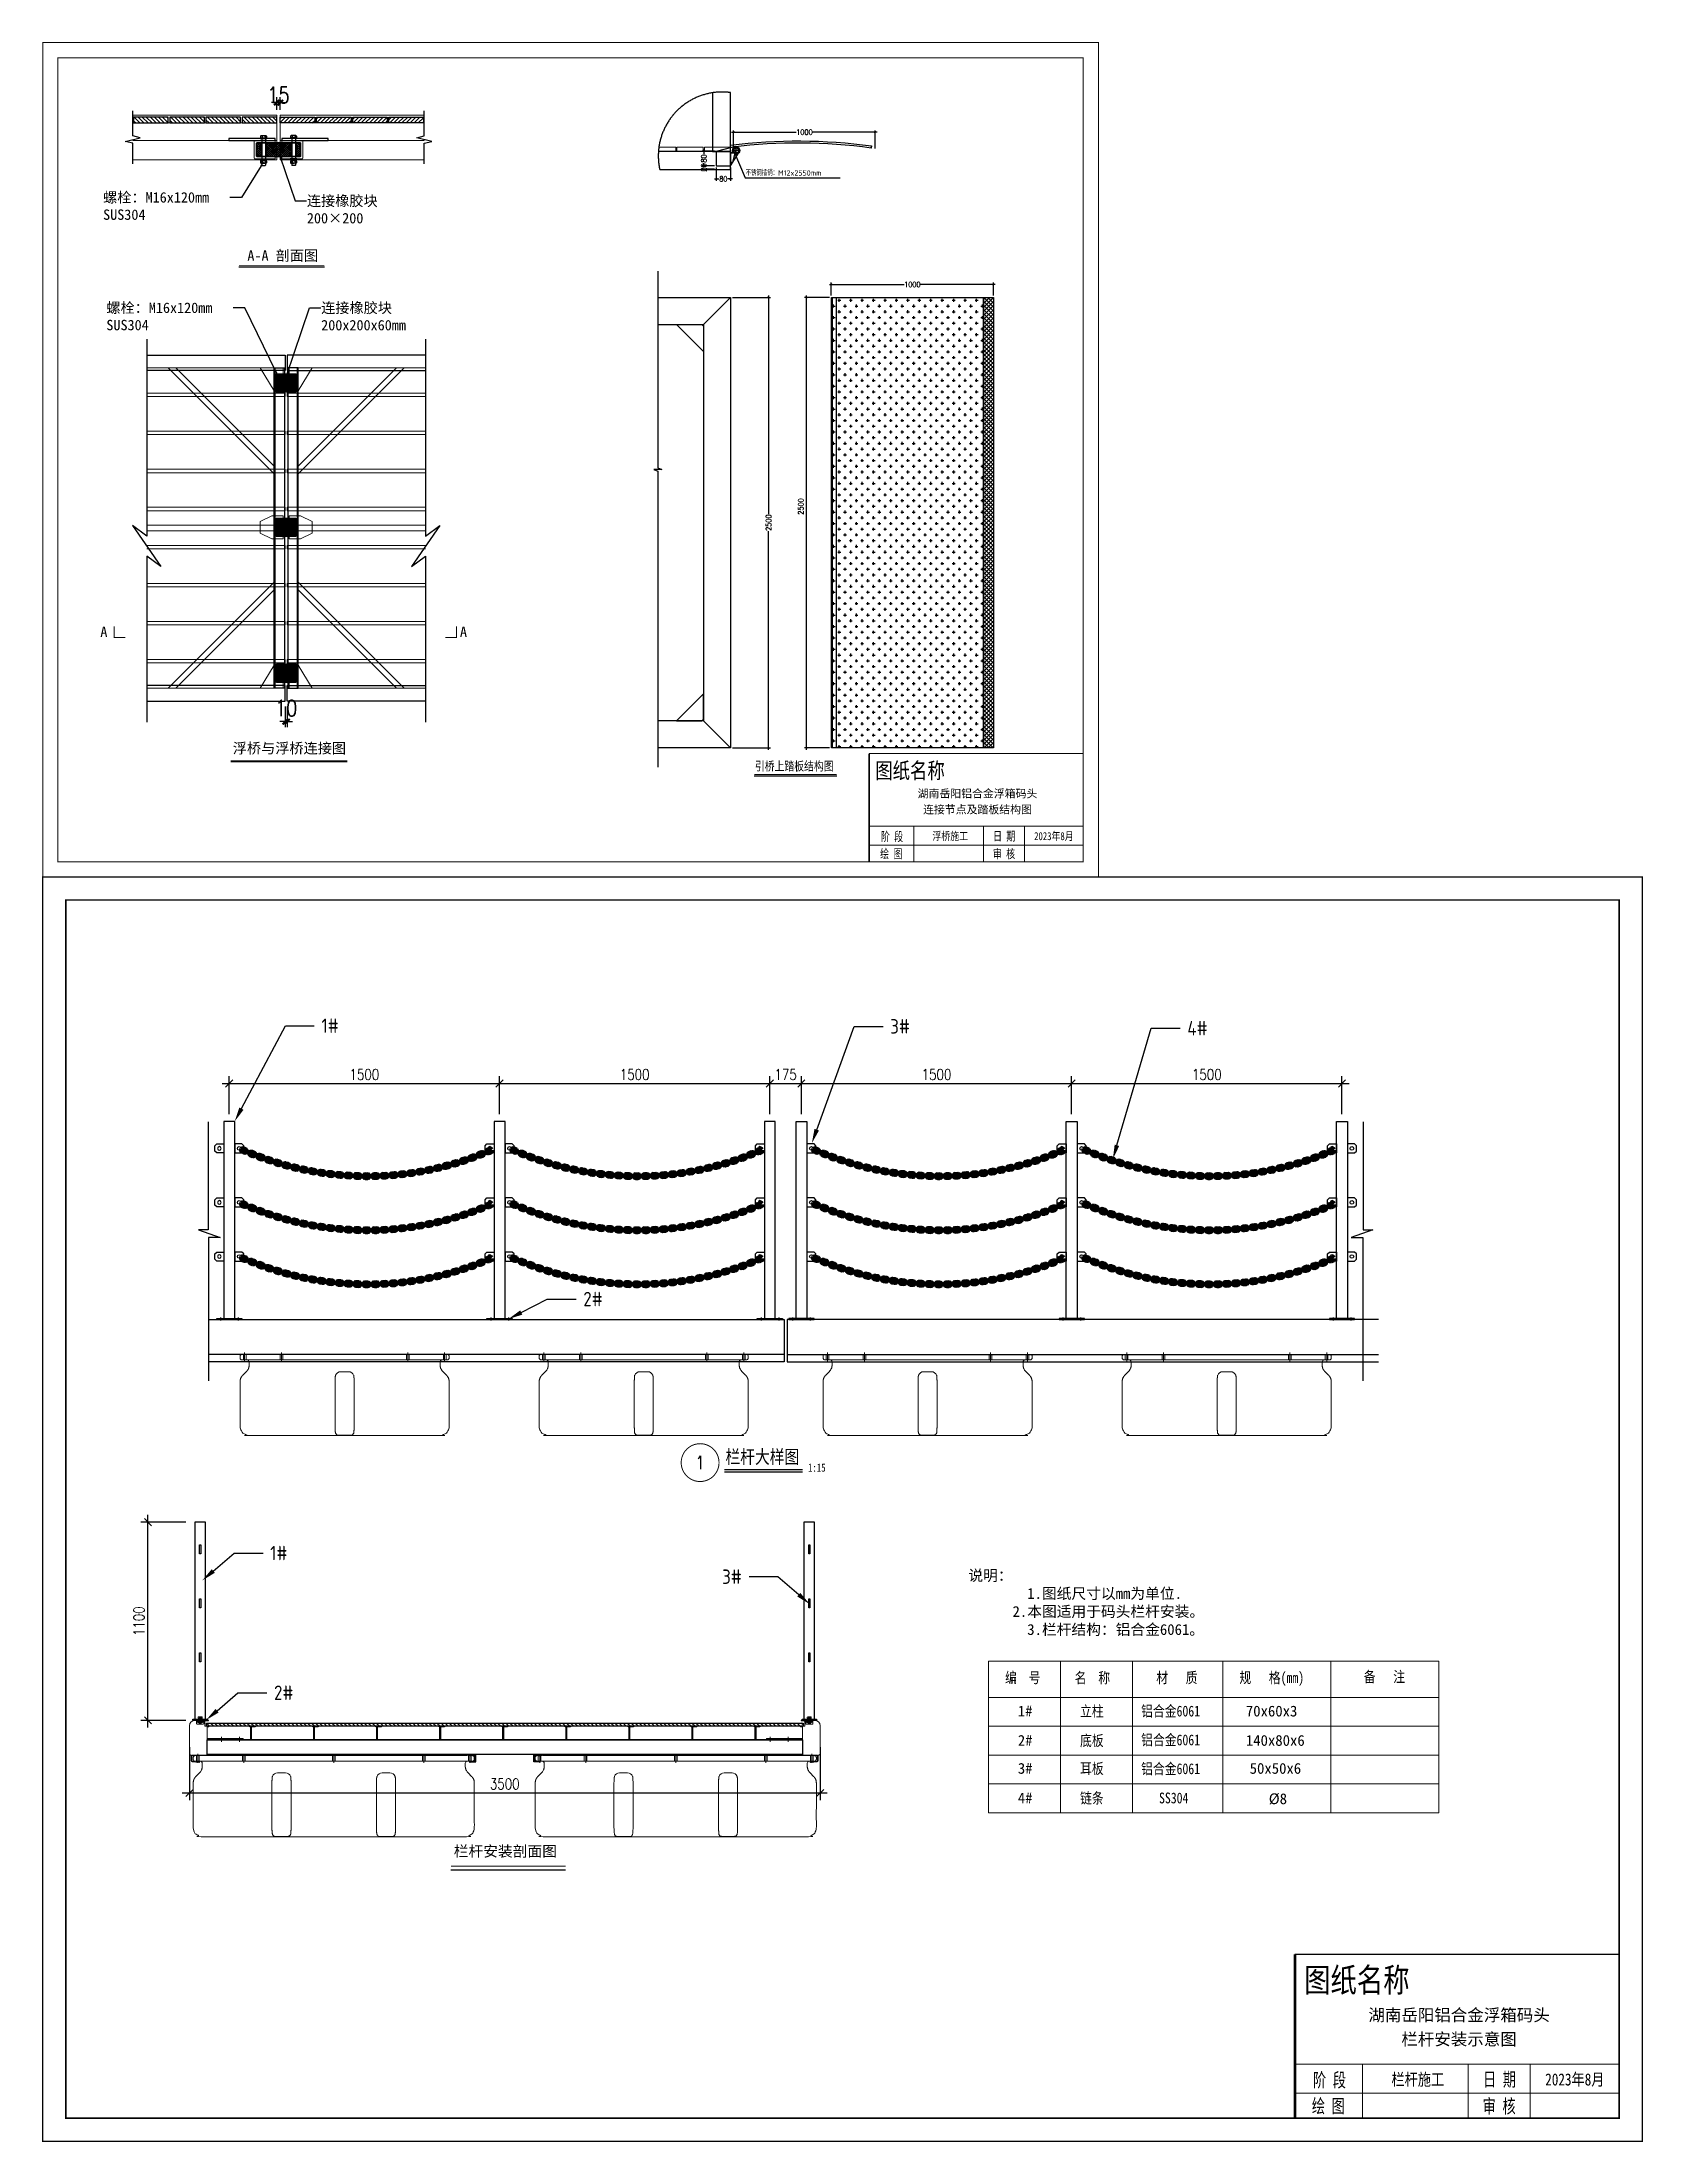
# Model space of a CAD drawing. Extents: x -259369 to -50372, y -155978 to 198088.
# Drawn here: x -107110 to -98225, y 17484 to 29138 of the extents above; entities that cross this region are included whole.
import ezdxf
from ezdxf import colors
from ezdxf.entities.mleader import LeaderData, LeaderLine
from ezdxf.enums import TextEntityAlignment as Align
from ezdxf.math import Vec2, Vec3

# ---------------------------------------------------------------- set-up
doc = ezdxf.new("R2010")
doc.units = 0
doc.header["$LTSCALE"] = 1000
doc.header["$MEASUREMENT"] = 0
for name, pattern in [('CENTER', [2, 1.25, -0.25, 0.25, -0.25]), ('DASH', [0.35, 0.25, -0.1]), ('DASHED', [0.75, 0.5, -0.25]), ('HIDDEN', [0.375, 0.25, -0.125]), ('PHANTOM2', [1.25, 0.625, -0.125, 0.125, -0.125, 0.125, -0.125])]:
    doc.linetypes.add(name, pattern=pattern)
for name, color, linetype in [('00打印图框', 255, 'Continuous'), ('100x100铝方通', 3, 'Continuous'), ('hjh350-1200', 170, 'Continuous'), ('hjh文字', 7, 'Continuous'), ('hjh螺丝', 7, 'Continuous'), ('hjh连接橡胶块', 150, 'Continuous'), ('HR-Aluminous', 4, 'Continuous'), ('HR-Break', 1, 'PHANTOM2'), ('HR-dimension', 9, 'Continuous'), ('HR-hatch', 8, 'Continuous'), ('HR-Index symbol', 35, 'Continuous'), ('HR-Zhuliang', 3, 'Continuous'), ('SGIDI_TK_TEXT', 3, 'Continuous'), ('卡槽', 242, 'Continuous'), ('标注', 9, 'Continuous'), ('连接端梁', 130, 'Continuous'), ('铝条', 31, 'Continuous'), ('铝横梁', 220, 'Continuous'), ('铝通', 4, 'Continuous'), ('铺板', 42, 'Continuous')]:
    doc.layers.add(name, color=color, linetype=linetype)
doc.layers.add('1', color=7, linetype='Continuous', true_color=0xffffff)
for name, color, linetype, lineweight in [('CAXA0', 7, 'Continuous', 70), ('screw', 33, 'Continuous', 13), ('YLW-Background', 45, 'Continuous', 5), ('主梁', 51, 'Continuous', 9), ('加强板', 140, 'Continuous', 18), ('图框', 7, 'Continuous', 13), ('型材', 7, 'Continuous', 15), ('文本', 3, 'Continuous', 13), ('橡胶块', 30, 'Continuous', 9), ('浮箱', 160, 'Continuous', 20), ('虚线', 8, 'Continuous', 0), ('铝型材', 7, 'Continuous', 13), ('铝斜撑', 241, 'Continuous', 9), ('铝龙骨', 7, 'Continuous', 9)]:
    doc.layers.add(name, color=color, linetype=linetype, lineweight=lineweight)
doc.styles.add('Arial', font='')
doc.styles.add('HZTXT', font='txtw.shx', dxfattribs={"width": 0.8, "bigfont": 'hztxtw.shx'})
doc.styles.add('SGIDI-0', font='simhei.ttf', dxfattribs={"width": 0.8})
doc.styles.get("Standard").update_dxf_attribs({"font": 'gbenor.shx', "bigfont": 'gbcbig.shx'})
doc.styles.add('STANDARD0', font='')
doc.styles.add('仿宋', font='simfang.ttf', dxfattribs={"width": 0.7})
doc.styles.add('工程字体', font='', dxfattribs={"width": 0.8})
doc.styles.add('黑体', font='simhei.ttf', dxfattribs={"width": 0.8})
doc.styles.get('Arial').set_extended_font_data('STXihei')
doc.styles.get('STANDARD0').set_extended_font_data('STXihei')
doc.styles.get('工程字体').set_extended_font_data('SimSun')
doc.dimstyles.new('DIM-20', dxfattribs={"dimscale": 20, "dimtxt": 3, "dimasz": 2, "dimexe": 2, "dimexo": 2, "dimgap": 1, "dimtad": 1, "dimdec": 1, "dimdsep": 46, "dimtxsty": 'HZTXT', "dimblk": 'OBLIQUE', "dimcen": 0, "dimdle": 2, "dimclrd": 9, "dimclre": 9, "dimclrt": 6, "dimadec": 1, "dimazin": 0, "dimtfac": 1, "dimtdec": 1, "dimtix": 1, "dimtofl": 0, "dimtmove": 2, "dimatfit": 3, "dimldrblk": 'OBLIQUE', "dimfxl": 15, "dimtolj": 1, "dimtzin": 0, "dimarcsym": 1})
doc.dimstyles.new('DIM-30', dxfattribs={"dimscale": 30, "dimtxt": 3, "dimasz": 1, "dimexe": 1, "dimexo": 1, "dimgap": 1, "dimtad": 1, "dimdec": 1, "dimdsep": 46, "dimtxsty": 'HZTXT', "dimblk": 'ARCHTICK', "dimcen": 0, "dimdle": 1, "dimclrd": 8, "dimclre": 8, "dimclrt": 2, "dimadec": 1, "dimazin": 0, "dimtfac": 1, "dimtdec": 1, "dimtix": 1, "dimtmove": 2, "dimatfit": 3, "dimldrblk": 'ARCHTICK', "dimfxl": 15, "dimtolj": 1, "dimtzin": 0, "dimarcsym": 1})
doc.dimstyles.new('HR-A3-DIM-10', dxfattribs={"dimscale": 10, "dimtxt": 3, "dimasz": 1, "dimexe": 1, "dimexo": 1, "dimgap": 0.5, "dimtad": 0, "dimdec": 1, "dimrnd": 0.0005, "dimzin": 9, "dimdsep": 46, "dimtxsty": 'HZTXT', "dimblk": 'ARCHTICK', "dimcen": 0, "dimdle": 1, "dimclrd": 9, "dimclre": 9, "dimclrt": 2, "dimazin": 2, "dimtfac": 1, "dimtdec": 1, "dimtix": 1, "dimtofl": 0, "dimtmove": 2, "dimatfit": 3, "dimldrblk": 'ARCHTICK', "dimfxl": 1, "dimarcsym": 2})
doc.dimstyles.new('HR-BI-DIM5', dxfattribs={"dimscale": 6, "dimtxt": 5, "dimasz": 1, "dimexe": 1, "dimexo": 1.5, "dimgap": 2, "dimtad": 1, "dimdec": 1, "dimdsep": 46, "dimtxsty": 'HZTXT', "dimcen": 0, "dimdle": 1, "dimclrd": 256, "dimclre": 256, "dimclrt": 2, "dimadec": 1, "dimazin": 0, "dimtfac": 1, "dimtdec": 1, "dimtix": 1, "dimtmove": 2, "dimatfit": 3, "dimfxl": 1, "dimtfill": 1, "dimtolj": 1, "dimtzin": 0, "dimarcsym": 1})
pattern_1 = [(135, (-150147.14, -546133.318), (-17.6776695, -17.6776695), [])]

msp = doc.modelspace()

# ---------------------------------------------------------------- texts
at = {"style": 'Arial'}
for p in [(-106786.33, 25865.12), (-104790.74, 25865.12)]:
    msp.add_text('A', height=57.6, dxfattribs=at).set_placement(p, align=Align.MIDDLE_LEFT)
at = {"char_height": 57.6, "attachment_point": 5, "line_spacing_factor": 2, "style": 'Arial'}
for s, insert in [('A-A {\\fSimSun|b0|i0|c134|p2;剖面图}', (-105774.12, 27949.28, 0)), ('浮桥与浮桥连接图', (-105737.09, 25215.28, 0))]:
    msp.add_mtext(s, dxfattribs=dict(at, insert=insert))
at = {"layer": '00打印图框', "color": 6, "insert": (-104825.29, 19127.87), "char_height": 60, "width": 707.1817, "attachment_point": 1, "style": 'Arial'}
msp.add_mtext('{\\fSimSun|b0|i0|c134|p2;栏杆安装剖面图}', dxfattribs=at)
at = {"layer": 'hjh文字'}
msp.add_text('不锈钢插销：M12x2550mm', height=30, dxfattribs=at).set_placement((-103205.39, 28395.95))
at = {"layer": 'SGIDI_TK_TEXT', "color": 0, "style": '工程字体', "width": 0.8}
for height, p in [(88.542, (-102293.02, 25094.75)), (134.154, (-99813.52, 18382.83))]:
    msp.add_text('图纸名称', height=height, dxfattribs=at).set_placement(p, align=Align.MIDDLE_CENTER)
at = {"layer": 'SGIDI_TK_TEXT', "color": 7, "style": '仿宋', "width": 0.7}
for s, height, p in [('阶 段', 50.688, (-102393.12, 24728.62)), ('日 期', 50.688, (-101770.44, 24731.1)), ('绘 图', 50.688, (-102397.23, 24633.43)), ('审 核', 50.688, (-101771.58, 24632.88)), ('阶 段', 76.8, (-99965.18, 17828.08)), ('日 期', 76.8, (-99021.74, 17831.84)), ('绘 图', 76.8, (-99971.41, 17683.85)), ('审 核', 76.8, (-99023.46, 17683.03))]:
    msp.add_text(s, height=height, dxfattribs=at).set_placement(p, align=Align.MIDDLE_CENTER)
at = {"layer": 'SGIDI_TK_TEXT', "color": 7, "style": 'SGIDI-0'}
for tag, height, p in [('湖南岳阳铝合金浮箱码头', 44.27, (-101918.53, 24966.66)), ('连接节点及踏板结构图', 44.27, (-101918.53, 24878.17)), ('湖南岳阳铝合金浮箱码头', 67.08, (-99246.1, 18188.75)), ('栏杆安装示意图', 67.08, (-99246.1, 18054.68))]:
    msp.add_attdef(tag, text='', height=height, dxfattribs=at).set_placement(p, align=Align.MIDDLE_CENTER)
at = {"layer": 'SGIDI_TK_TEXT', "color": 7, "style": 'SGIDI-0', "width": 0.8}
for tag, height, p in [('浮桥施工', 44.271, (-102069.64, 24730.72)), ('2023年8月', 44.271, (-101494.43, 24730.72)), ('栏杆施工', 67.077, (-99475.06, 17831.27)), ('2023年8月', 67.077, (-98603.53, 17831.27))]:
    msp.add_attdef(tag, text='建设单位', height=height, dxfattribs=at).set_placement(p, align=Align.MIDDLE_CENTER)
at = {"layer": '图框', "insert": (-101969.11, 20658.12), "char_height": 60, "attachment_point": 1, "style": 'STANDARD0'}
msp.add_mtext_dynamic_manual_height_columns('{\\fSimSun|b0|i0|c134|p2;说明：\\P        }1.{\\fSimSun|b0|i0|c134|p2;图纸尺寸以}mm{\\fSimSun|b0|i0|c134|p2;为单位}.\\P      2.{\\fSimSun|b0|i0|c134|p2;本图适用于码头栏杆安装。\\P        }3.{\\fSimSun|b0|i0|c134|p2;栏杆结构：铝合金}6061{\\fSimSun|b0|i0|c134|p2;。}', width=2288.2569, gutter_width=3.41, heights=[578.2], dxfattribs=at)
at = {"layer": '文本', "color": 0, "linetype": 'ByBlock', "style": '黑体', "width": 0.8}
for s, p in [('编  号', (-101765.26, 20031)), ('名  称', (-101379.01, 20030.06)), ('材   质', (-100926.41, 20030.9)), ('规   格(mm)', (-100465.26, 20030.9)), ('备   注', (-99774.8, 20035.88)), ('立柱', (-101349.47, 19844.65)), ('铝合金6061', (-101010.36, 19845.48)), ('底板', (-101349.47, 19681.78)), ('铝合金6061', (-101010.36, 19685.48)), ('耳板', (-101349.47, 19526.63)), ('铝合金6061', (-101010.36, 19525.48)), ('链条', (-101349.47, 19362.39)), ('SS304', (-100911.27, 19363.22))]:
    msp.add_text(s, height=60, dxfattribs=at).set_placement(p)
at = {"layer": '文本', "color": 0, "linetype": 'ByBlock', "style": 'Arial'}
for s, p in [('1#', (-101694.71, 19845.58)), ('70x60x3', (-100429.15, 19845.48)), ('2#', (-101694.71, 19682.71)), ('140x80x6', (-100429.15, 19682.62)), ('3#', (-101694.71, 19527.56)), ('50x50x6', (-100408.13, 19527.46)), ('4#', (-101694.71, 19363.32))]:
    msp.add_text(s, height=60, dxfattribs=at).set_placement(p)
at = {"layer": '文本', "color": 0, "linetype": 'ByBlock', "insert": (-100302.19, 19418.89), "char_height": 60, "attachment_point": 1, "style": 'Arial'}
msp.add_mtext_dynamic_manual_height_columns('%%C8', width=50.3384, gutter_width=12.5, heights=[0], dxfattribs=at)

# ---------------------------------------------------------------- blocks, each defined once
blk = doc.blocks.new('*U62')
blk.add_line((0, 0), (28.94, 0))
at = {"const_width": 0.5}
blk.add_lwpolyline([(0, 0.75), (28.94, 0.75)], dxfattribs=at)
at = {"style": '工程字体', "width": 0.8, "flags": 8}
blk.add_attdef('1:1', (30.94, 0), '', height=3, dxfattribs=at)
at = {"color": 6}
blk.add_wipeout([(-11.72, 9.81), (-11.13, 10.04), (-10.53, 10.2), (-9.91, 10.31), (-9.29, 10.37), (-8.66, 10.37), (-8.03, 10.31), (-7.41, 10.2), (-6.81, 10.04), (-6.22, 9.81), (-5.65, 9.54), (-5.12, 9.22), (-4.61, 8.85), (-4.13, 8.44), (-3.7, 7.98), (-3.31, 7.49), (-2.96, 6.97), (-2.67, 6.42), (-2.42, 5.84), (-2.22, 5.24), (-2.08, 4.63), (-2, 4.01), (-1.97, 3.38), (-2, 2.75), (-2, 2.75), (-2.08, 2.13), (-2.22, 1.52), (-2.42, 0.92), (-2.67, 0.34), (-2.96, -0.21), (-3.31, -0.74), (-3.7, -1.23), (-4.13, -1.68), (-4.61, -2.09), (-5.12, -2.46), (-5.65, -2.79), (-6.22, -3.06), (-6.81, -3.28), (-7.41, -3.45), (-8.03, -3.56), (-8.66, -3.62), (-9.29, -3.62), (-9.91, -3.56), (-10.53, -3.45), (-11.13, -3.28), (-11.72, -3.06), (-11.72, -3.06), (-12.29, -2.79), (-12.83, -2.46), (-13.34, -2.09), (-13.81, -1.68), (-14.24, -1.23), (-14.63, -0.74), (-14.98, -0.21), (-15.28, 0.34), (-15.53, 0.92), (-15.72, 1.52), (-15.86, 2.13), (-15.94, 2.75), (-15.97, 3.38), (-15.94, 4.01), (-15.86, 4.63), (-15.72, 5.24), (-15.53, 5.84), (-15.28, 6.42), (-14.98, 6.97), (-14.63, 7.49), (-14.24, 7.98), (-13.81, 8.44), (-13.34, 8.85), (-12.83, 9.22), (-12.29, 9.54)], dxfattribs=at)
at = {"color": 6, "lineweight": -3, "const_width": 0.35}
blk.add_lwpolyline([(-15.97, 3.36, 1), (-1.97, 3.36, 1)], format="xyb", close=True, dxfattribs=at)
at = {"style": '工程字体', "width": 0.8}
blk.add_attdef('图名标注', (0.42, 3), '', height=5, dxfattribs=at)
at = {"style": 'HZTXT', "width": 0.766, "flags": 8}
blk.add_attdef('2', text='', height=5, dxfattribs=at).set_placement((-9, 3.38), align=Align.MIDDLE)
blk = doc.blocks.new('单槽主梁')
at = {"layer": '主梁', "color": 3, "linetype": 'ByBlock'}
for p, q in [((35, 0), (30, 0)), ((0, -30), (0, -185)), ((35, 0), (35, 0)), ((36, 0), (35, 0)), ((37, 0), (36, 0)), ((37, 0), (37, 0)), ((47, 0), (37, 0)), ((40, -18), (40, -6)), ((41, -5), (49, -5)), ((77, -21), (43, -21)), ((47, 0), (47, 0)), ((48, 0), (47, 0)), ((49, 0), (48, 0)), ((52, 0), (49, 0)), ((49, 0), (49, 0)), ((50, -5), (52, -3)), ((53, -2), (53, -1)), ((71, 0), (68, 0)), ((68, -1), (68, -2)), ((68, -3), (70, -5)), ((72, 0), (71, 0)), ((71, 0), (71, 0)), ((71, -5), (79, -5)), ((73, 0), (72, 0)), ((83, 0), (73, 0)), ((73, 0), (73, 0)), ((80, -6), (80, -18)), ((84, 0), (83, 0)), ((83, 0), (83, 0)), ((85, 0), (84, 0)), ((105, 0), (85, 0)), ((85, 0), (85, 0)), ((85, -30), (85, -6)), ((88, -3), (105, -3)), ((108, -33), (88, -33)), ((98, -188), (98, -38)), ((100, -36), (108, -36)), ((105, -3), (105, -1)), ((108, -36), (108, -34)), ((10, -196), (10, -224)), ((14, -224), (14, -196)), ((16, -230), (54, -234)), ((17, -193), (103, -193)), ((55, -230), (17, -227)), ((55, -234), (55, -231)), ((103, -189), (98, -189)), ((98, -189), (98, -189)), ((103, -192), (103, -189))]:
    blk.add_line(p, q, dxfattribs=at)
for centre, radius, start, end in [((30, -30), 30, 90, 180), ((35, 0), 0.2, 45, 90), ((35, 0), 0.2, 225, 315), ((36, 0), 0.2, 45, 135), ((37, 0), 0.2, 225, 315), ((37, 0), 0.2, 90, 135), ((41, -6), 1, 90, 180), ((43, -18), 3, 180, 270), ((47, 0), 0.2, 45, 90), ((47, 0), 0.2, 225, 315), ((48, 0), 0.2, 45, 135), ((49, 0), 0.2, 90, 135), ((49, 0), 0.2, 225, 315), ((49, -3), 2, 270, 310.6989), ((52, -1), 0.5, 0, 90), ((52, -2), 0.5, 310.6989, 0), ((68, -1), 0.5, 90, 180), ((68, -2), 0.5, 180, 229.3011), ((71, -3), 2, 229.3011, 270), ((71, 0), 0.2, 225, 315), ((71, 0), 0.2, 45, 90), ((72, 0), 0.2, 45, 135), ((73, 0), 0.2, 90, 135), ((73, 0), 0.2, 225, 315), ((77, -18), 3, 270, 360), ((79, -6), 1, 0, 90), ((83, 0), 0.2, 225, 315), ((83, 0), 0.2, 45, 90), ((84, 0), 0.2, 45, 135), ((85, 0), 0.2, 90, 135), ((85, 0), 0.2, 225, 315), ((88, -6), 3, 90, 180), ((88, -30), 3, 180, 270), ((100, -38), 2, 90, 180), ((105, -1), 0.5, 360, 90), ((105, -3), 0.5, 270, 0), ((108, -34), 0.5, 0, 90), ((108, -36), 0.5, 270, 0), ((8, -185), 8, 180, 264.7841), ((7, -196), 3, 0, 84.7841), ((17, -224), 7, 180, 264.7165), ((17, -196), 3, 90, 180), ((17, -224), 3, 180, 264.7158), ((55, -230), 0.5, 355.7108, 84.7158), ((98, -188), 0.2, 315, 0), ((98, -189), 0.2, 135, 270), ((103, -189), 0.5, 0, 90), ((103, -192), 0.5, 270, 360), ((54, -233), 0.5, 264.7165, 355.7108)]:
    blk.add_arc(centre, radius, start, end, dxfattribs=at)
blk = doc.blocks.new('*U69')
at = {"layer": '加强板'}
blk.add_lwpolyline([(100, 4), (-100, 4), (-100, -4), (100, -4)], close=True, dxfattribs=at)
at = {"layer": '虚线', "color": 1, "ltscale": 0.2}
for points in [[(-29, 4), (-29, -4)], [(-20, 14), (-20, -14)], [(-11, 4), (-11, -4)], [(71, 4), (71, -4)], [(80, 14), (80, -14)], [(89, 4), (89, -4)]]:
    blk.add_lwpolyline(points, dxfattribs=at)
blk = doc.blocks.new('*U70')
at = {"color": 0, "linetype": 'ByBlock', "lineweight": -2, "transparency": 16777216}
blk.add_blockref('*U69', (0, 0), dxfattribs=at)
blk = doc.blocks.new('*U71')
at = {"layer": '加强板'}
blk.add_lwpolyline([(100, 4), (-100, 4), (-100, -4), (100, -4)], close=True, dxfattribs=at)
at = {"layer": '虚线', "color": 1, "ltscale": 0.2}
for points in [[(-29, 4), (-29, -4)], [(-20, 14), (-20, -14)], [(-11, 4), (-11, -4)], [(71, 4), (71, -4)], [(80, 14), (80, -14)], [(89, 4), (89, -4)]]:
    blk.add_lwpolyline(points, dxfattribs=at)
blk = doc.blocks.new('*U72')
at = {"color": 0, "linetype": 'ByBlock', "lineweight": -2, "transparency": 16777216}
blk.add_blockref('*U71', (0, 0), dxfattribs=at)
blk = doc.blocks.new('*U73')
blk.add_lwpolyline([(-15, -37, 0.4142136), (-14, -38, -0.4142136), (-15, -37), (-15, -36.5, -0.4142136), (-14, -35.5), (-12, -35.5, 0.4142136), (-10, -33.5), (-10, 33.5, 0.4142136), (-12, 35.5), (-14, 35.5, -0.4142136), (-15, 36.5), (-15, 37, -0.4142136), (-14, 38), (14, 38, -0.4142136), (15, 37), (15, 36.5, -0.4142136), (14, 35.5), (-5.5, 35.5, 0.4142136), (-7.5, 33.5), (-7.5, -33.5, 0.4142136), (-5.5, -35.5), (14, -35.5, -0.4142136), (15, -36.5), (15, -37, -0.4142136), (14, -38), (-14, -38)], format="xyb")
blk = doc.blocks.new('*U74')
at = {"color": 0, "linetype": 'ByBlock', "lineweight": -2, "transparency": 16777216}
for p in [(0, 0), (350, 0), (700, 0), (1050, 0), (1400, 0), (1750, 0), (2100, 0), (2450, 0), (2800, 0)]:
    blk.add_blockref('*U73', p, dxfattribs=at)
blk = doc.blocks.new('kacao')
at = {"layer": '卡槽', "color": 22}
for p, q in [((793785, 245580, 0), (793785, 245576, 0)), ((793867, 245582, 0), (793787, 245582, 0)), ((793857, 245574, 0), (793787, 245574, 0)), ((793799, 245500, 0), (793800, 245495, 0)), ((793801, 245502, 0), (793858, 245507, 0)), ((793801, 245494, 0), (793868, 245500, 0)), ((793861, 245511, 0), (793861, 245570, 0)), ((793869, 245502, 0), (793869, 245580, 0))]:
    blk.add_line(p, q, dxfattribs=at)
for centre, radius, start, end in [((793787, 245580, 0), 2, 90, 180), ((793787, 245576, 0), 2, 180, 270), ((793801, 245500, 0), 2, 94.9598, 184.0213), ((793801, 245495, 0), 1, 184.2892, 275.2835), ((793857, 245570, 0), 4, 0, 90), ((793857, 245511, 0), 4, 274.9598, 0), ((793867, 245580, 0), 2, 0, 90), ((793867, 245502, 0), 2, 275.2835, 0)]:
    blk.add_arc(centre, radius, start, end, dxfattribs=at)
blk = doc.blocks.new('*U65')
at = {"color": 7, "xscale": 0.5, "yscale": 0.5, "zscale": 0.5}
blk.add_blockref('kacao', (-396914, -122769, 0), dxfattribs=at)
blk = doc.blocks.new('*U66')
at = {"color": 0, "linetype": 'ByBlock', "lineweight": -2, "transparency": 16777216}
blk.add_blockref('*U65', (0, 0), dxfattribs=at)
blk = doc.blocks.new('*U67')
at = {"color": 7, "xscale": 0.5, "yscale": 0.5, "zscale": 0.5}
blk.add_blockref('kacao', (-396914, -122769, 0), dxfattribs=at)
blk = doc.blocks.new('*U68')
at = {"color": 0, "linetype": 'ByBlock', "lineweight": -2, "transparency": 16777216}
blk.add_blockref('*U67', (0, 0), dxfattribs=at)
blk = doc.blocks.new('1560x1160x450B')
at = {"layer": '浮箱', "color": 180, "linetype": 'Continuous'}
for p, q in [((15, 335), (35, 355)), ((50, 391), (50, 408)), ((1510, 408), (1510, 391)), ((1525, 355), (1545, 335)), ((437, 50), (437, 299)), ((543, 299), (543, 50)), ((1017, 299), (1017, 50)), ((1123, 50), (1123, 299)), ((512, 1), (468, 1)), ((1048, 1), (1092, 1))]:
    blk.add_line(p, q, dxfattribs=at)
at = {"layer": '浮箱', "color": 1, "linetype": 'HIDDEN', "ltscale": 9.144}
for p, q in [((18, 420), (18, 450)), ((33, 420), (33, 450)), ((273, 420), (273, 450)), ((288, 420), (288, 450)), ((773, 420), (773, 450)), ((788, 420), (788, 450)), ((1273, 420), (1273, 450)), ((1288, 420), (1288, 450)), ((1528, 420), (1528, 450)), ((1543, 420), (1543, 450))]:
    blk.add_line(p, q, dxfattribs=at)
at = {"layer": '浮箱', "color": 1, "linetype": 'CENTER', "ltscale": 6.096}
for p, q in [((25, 410), (25, 460)), ((280, 410), (280, 460)), ((780, 410), (780, 460)), ((1280, 410), (1280, 460)), ((1535, 410), (1535, 460))]:
    blk.add_line(p, q, dxfattribs=at)
at = {"layer": '浮箱', "color": 180, "linetype": 'Continuous'}
for points in [[(540, 335, 0.31539), (512, 354), (468, 354, 0.31539), (440, 335)], [(1120, 335, 0.31539), (1092, 354), (1048, 354, 0.31539), (1020, 335)]]:
    blk.add_lwpolyline(points, format="xyb", dxfattribs=at)
for centre, start, end in [((38, 408), 0, 90), ((1522, 408), 90, 180)]:
    blk.add_arc(centre, 12, start, end, dxfattribs=at)
for points, weights, knots in [([(10, 450), (0, 450), (0, 440), (0, 435), (0, 430), (0, 420), (10, 420), (24, 420), (38, 420), (780, 420), (1522, 420), (1536, 420), (1550, 420), (1560, 420), (1560, 430), (1560, 435), (1560, 440), (1560, 450), (1550, 450), (1530, 450), (1510, 450), (780, 450), (50, 450), (30, 450), (10, 450)], [1, 0.707106781187, 1, 1, 1, 0.707106781187, 1, 1, 1, 1, 1, 1, 1, 0.707106781187, 1, 1, 1, 0.707106781187, 1, 1, 1, 1, 1, 1, 1], [0, 0, 0, 1.570796, 1.570796, 2.570796, 2.570796, 4.141593, 4.141593, 5.141593, 5.141593, 6.141593, 6.141593, 7.141593, 7.141593, 8.712389, 8.712389, 9.712389, 9.712389, 11.283185, 11.283185, 12.283185, 12.283185, 13.283185, 13.283185, 14.283185, 14.283185, 14.283185]), ([(1545, 335), (1560, 320), (1560, 299), (1560, 175), (1560, 50), (1560, 0), (1510, 0), (780, 0), (50, 0), (0, 0), (0, 50), (0, 175), (0, 299), (0, 320), (15, 335)], [1, 0.923879532511, 1, 1, 1, 0.707106781187, 1, 1, 1, 0.707106781187, 1, 1, 1, 0.923879532511, 1], [0, 0, 0, 0.785398, 0.785398, 1.785398, 1.785398, 3.356194, 3.356194, 4.356194, 4.356194, 5.926991, 5.926991, 6.926991, 6.926991, 7.712389, 7.712389, 7.712389])]:
    blk.add_rational_spline(points, weights, degree=2, knots=knots, dxfattribs=at)
for points, knots in [([(35, 355), (36, 356), (38, 358), (40, 360), (43, 364), (46, 370), (48, 376), (49, 380), (50, 384), (50, 387), (50, 390), (50, 391)], [0, 0, 0, 0, 0.111111, 0.215175, 0.312349, 0.577796, 0.694932, 0.801882, 0.869831, 0.935528, 1, 1, 1, 1]), ([(1510, 391), (1510, 390), (1510, 388), (1510, 386), (1511, 383), (1511, 380), (1512, 376), (1514, 370), (1518, 364), (1521, 359), (1524, 357), (1525, 355)], [0, 0, 0, 0, 0.048299, 0.097136, 0.146958, 0.198184, 0.305132, 0.422267, 0.687709, 0.836011, 1, 1, 1, 1]), ([(437, 299), (437, 300), (437, 303), (437, 306), (437, 309), (437, 312), (438, 316), (438, 319), (438, 322), (438, 324), (438, 325), (438, 326), (438, 328), (439, 330), (439, 332), (439, 334), (440, 335)], [0, 0, 0, 0, 0.122219, 0.245218, 0.369005, 0.493587, 0.61897, 0.745163, 0.87217, 1, 1, 1, 1.259247, 1.499984, 1.755295, 2, 2, 2, 2]), ([(540, 335), (541, 334), (541, 332), (541, 330), (542, 328), (542, 326), (542, 325), (542, 324), (542, 322), (542, 319), (542, 316), (543, 312), (543, 309), (543, 306), (543, 303), (543, 300), (543, 299)], [0, 0, 0, 0, 0.244698, 0.500016, 0.740745, 1, 1, 1, 1.12783, 1.254837, 1.38103, 1.506413, 1.630995, 1.754782, 1.877781, 2, 2, 2, 2]), ([(1018, 325), (1018, 325), (1018, 326), (1018, 327), (1019, 328), (1019, 330), (1019, 331), (1019, 333), (1019, 334), (1019, 334), (1019, 335), (1020, 335)], [0, 0, 0, 0, 0.119872, 0.119872, 0.452513, 0.452513, 0.705713, 0.705713, 0.958918, 0.958918, 1, 1, 1, 1]), ([(1120, 335), (1121, 335), (1121, 334), (1121, 334), (1121, 334), (1121, 333), (1121, 332), (1121, 330), (1121, 330), (1122, 328), (1122, 327), (1122, 326), (1122, 325), (1122, 325), (1122, 317), (1123, 308), (1123, 299)], [0, 0, 0, 0, 0.041281, 0.041281, 0.10828, 0.10828, 0.373676, 0.373676, 0.626898, 0.626898, 0.880119, 0.880119, 1, 1, 1, 2, 2, 2, 2]), ([(468, 1), (467, 1), (466, 1), (464, 1), (462, 1), (460, 1), (457, 1), (453, 2), (449, 3), (445, 5), (442, 9), (440, 13), (439, 18), (438, 22), (438, 24), (438, 25), (438, 27), (438, 30), (438, 34), (437, 37), (437, 40), (437, 43), (437, 47), (437, 49), (437, 50)], [0, 0, 0, 0, 0.031209, 0.062393, 0.093792, 0.12564, 0.187504, 0.251378, 0.371495, 0.500802, 0.620125, 0.750264, 0.867177, 1, 1, 1, 1.12783, 1.254837, 1.38103, 1.506413, 1.630995, 1.754782, 1.877781, 2, 2, 2, 2]), ([(543, 50), (543, 49), (543, 47), (543, 43), (543, 40), (543, 37), (542, 34), (542, 30), (542, 27), (542, 25), (542, 24), (542, 23), (542, 22), (541, 19), (541, 17), (541, 15), (540, 12), (538, 9), (535, 5), (531, 3), (527, 2), (523, 1), (520, 1), (516, 1), (514, 1), (512, 1)], [0, 0, 0, 0, 0.122219, 0.245218, 0.369005, 0.493587, 0.61897, 0.745163, 0.87217, 1, 1, 1, 1.055187, 1.107762, 1.157763, 1.205231, 1.250218, 1.380384, 1.499766, 1.628925, 1.748948, 1.812136, 1.874399, 1.938073, 2, 2, 2, 2]), ([(1017, 50), (1017, 41), (1018, 32), (1018, 24), (1018, 22), (1019, 20), (1019, 18), (1019, 18), (1019, 18)], [0, 0, 0, 0, 1, 1, 1, 1.999997, 1.999997, 2, 2, 2, 2]), ([(1023, 7), (1023, 8), (1022, 8), (1022, 9), (1021, 10), (1021, 11), (1020, 12), (1020, 13), (1019, 15), (1019, 18)], [0, 0, 0, 0, 0.249908, 0.499532, 0.738356, 1, 1, 1, 2, 2, 2, 2]), ([(1026, 4), (1026, 4), (1026, 4), (1026, 4), (1026, 4), (1026, 4), (1026, 4), (1025, 5), (1024, 5), (1024, 6), (1023, 7), (1023, 7), (1023, 7)], [0, 0, 0, 0, 0.024935, 0.039896, 0.054878, 0.062416, 0.125127, 0.250097, 0.499405, 0.750001, 0.875028, 1, 1, 1, 1]), ([(1048, 1), (1048, 1), (1047, 1), (1046, 1), (1044, 1), (1042, 1), (1042, 1), (1042, 1), (1041, 1), (1039, 1), (1037, 1), (1036, 1), (1034, 1), (1033, 2), (1031, 2)], [0, 0, 0, 0, 0.054271, 0.054271, 0.93831, 0.93831, 1, 1, 1, 1.50475, 2, 2, 2, 3, 3, 3, 3]), ([(1109, 2), (1111, 3), (1112, 3), (1114, 4), (1115, 5), (1116, 6), (1117, 7), (1117, 7), (1117, 7)], [0, 0, 0, 0, 1, 1, 1, 1.999996, 1.999996, 2, 2, 2, 2]), ([(1120, 12), (1119, 11), (1118, 9), (1118, 8), (1117, 7)], [0, 0, 0, 0, 0.510031, 1, 1, 1, 1]), ([(1122, 24), (1122, 22), (1121, 20), (1121, 18), (1121, 15), (1120, 13), (1120, 12)], [0, 0, 0, 0, 1, 1, 1, 2, 2, 2, 2])]:
    blk.add_open_spline(points, degree=3, knots=knots, dxfattribs=at)
for points in [[(1018, 325), (1018, 317), (1017, 308), (1017, 299)], [(1026, 4), (1028, 3), (1029, 3), (1031, 2)], [(1104, 1), (1100, 1), (1096, 1), (1092, 1)], [(1109, 2), (1107, 2), (1106, 1), (1104, 1)], [(1122, 24), (1122, 32), (1123, 41), (1123, 50)]]:
    blk.add_open_spline(points, degree=3, dxfattribs=at)
blk = doc.blocks.new('hgbdfh')
at = {"layer": '铺板'}
h = blk.add_hatch(dxfattribs=at)
h.set_pattern_fill('ANSI31', color=234, scale=5, angle=90, style=0)
h.set_pattern_definition([(135, (784932.816, 47650.25), (-11.2253202, -11.2253202), [])])
h.paths.add_polyline_path([(898920, 97513), (902230, 97513), (902230, 97495), (898920, 97495)])
blk.add_line((902227, 97419), (898923, 97419))
at = {"layer": '铝横梁'}
blk.add_lwpolyline([(902227, 97339), (898923, 97339), (898923, 97419), (902227, 97419)], close=True, dxfattribs=at)
at = {"layer": '铺板', "color": 234}
blk.add_lwpolyline([(898920, 97513), (902230, 97513), (902230, 97495), (898920, 97495)], close=True, dxfattribs=at)
at = {"color": 7}
for name, p in [('*U70', (899023, 97423)), ('*U74', (899175, 97457)), ('*U66', (900394, 97317))]:
    blk.add_blockref(name, p, dxfattribs=at)
at = {"color": 7, "extrusion": (0, 0, -1), "zscale": -1}
for name, p in [('*U72', (-902127, 97423)), ('*U68', (-900756, 97317))]:
    blk.add_blockref(name, p, dxfattribs=at)
at = {"layer": '型材', "color": 2, "lineweight": 100, "transparency": 33554661}
blk.add_blockref('单槽主梁', (898825, 97528), dxfattribs=at)
at = {"layer": '型材', "color": 2, "lineweight": 100, "transparency": 33554661, "xscale": -1}
blk.add_blockref('单槽主梁', (902325, 97528), dxfattribs=at)
at = {"layer": '浮箱'}
blk.add_blockref('1560x1160x450B', (898846, 96882), dxfattribs=at)
at = {"layer": '浮箱', "xscale": -1}
blk.add_blockref('1560x1160x450B', (902304, 96882), dxfattribs=at)
blk = doc.blocks.new('*U78')
blk.add_lwpolyline([(-25, 25), (-25, -25), (15, -25), (25, -15), (25, 15), (15, 25), (-25, 25)])
blk.add_circle((0, 0), 10)
blk = doc.blocks.new('*U79')
at = {"color": 0, "linetype": 'ByBlock', "lineweight": -2, "transparency": 16777216}
for p in [(0, 600), (0, 300), (0, 0)]:
    blk.add_blockref('*U78', p, dxfattribs=at)
blk = doc.blocks.new('*U76')
blk.add_lwpolyline([(-25, 25), (-25, -25), (15, -25), (25, -15), (25, 15), (15, 25), (-25, 25)])
blk.add_circle((0, 0), 10)
blk = doc.blocks.new('*U77')
at = {"color": 0, "linetype": 'ByBlock', "lineweight": -2, "transparency": 16777216}
for p in [(0, 600), (0, 300), (0, 0)]:
    blk.add_blockref('*U76', p, dxfattribs=at)
blk = doc.blocks.new('LG-LZ')
at = {"color": 7}
for points in [[(1136941, 2514484), (1137081, 2514484), (1137081, 2514478), (1136941, 2514478), (1136941, 2514484)], [(1136955, 2514484), (1136955, 2514478)], [(1136962, 2514489), (1136962, 2514473)], [(1136969, 2514484), (1136969, 2514478)], [(1137053, 2514484), (1137053, 2514478)], [(1137060, 2514489), (1137060, 2514473)], [(1137067, 2514484), (1137067, 2514478)]]:
    blk.add_lwpolyline(points, dxfattribs=at)
at = {"layer": 'hjh350-1200', "color": 6}
blk.add_lwpolyline([(1137041, 2515578), (1136981, 2515578), (1136981, 2514484), (1137041, 2514484)], close=True, dxfattribs=at)
at = {"xscale": -1}
blk.add_blockref('*U77', (1136956, 2514828), dxfattribs=at)
blk.add_blockref('*U79', (1137066, 2514828))
blk = doc.blocks.new('*U403')
at = {"layer": 'CAXA0'}
for p, q in [((23, 14), (36, 14)), ((36, 6), (23, 6)), ((72, 16), (86, 17)), ((86, 9), (73, 8)), ((37, -5), (23, -5)), ((37, -13), (23, -13)), ((87, -2), (73, -3)), ((87, -10), (74, -11))]:
    blk.add_line(p, q, dxfattribs=at)
blk.add_lwpolyline([(72, 6), (40, 5, 1), (40, -3), (72, -2, 1), (72, 6)], format="xyb", dxfattribs=at)
for centre, radius, start, end in [((23, 1), 13.3, 90.9188, 163.4612), ((23, 1), 5.33, 90.9188, 132.3284), ((36, 1), 13.3, 19.6243, 90.9188), ((36, 1), 13.3, 19.6243, 90.9188), ((36, 1), 5.33, 49.5092, 90.9188), ((36, 1), 5.33, 49.5092, 90.9188), ((73, 3), 13.3, 93.1606, 165.703), ((73, 3), 5.33, 93.1606, 134.5702), ((86, 3), 13.3, 20.6182, 93.1606), ((86, 3), 13.3, 20.6182, 93.1606), ((86, 3), 5.33, 51.751, 93.1606), ((86, 3), 5.33, 51.751, 93.1606), ((23, 1), 13.3, 198.3764, 270.9188), ((23, 1), 5.33, 229.5092, 270.9188), ((36, 1), 5.33, 270.9188, 312.3284), ((36, 1), 13.3, 270.9188, 344.7109), ((36, 1), 5.33, 270.9188, 312.3284), ((36, 1), 13.3, 270.9188, 344.7109), ((73, 3), 13.3, 200.6182, 273.1606), ((73, 3), 5.33, 231.751, 273.1606), ((86, 3), 13.3, 273.1606, 345.703), ((86, 3), 13.3, 273.1606, 345.703), ((86, 3), 5.33, 273.1606, 314.5702), ((86, 3), 5.33, 273.1606, 314.5702)]:
    blk.add_arc(centre, radius, start, end, dxfattribs=at)
blk = doc.blocks.new('*U404')
at = {"color": 0, "linetype": 'ByBlock', "lineweight": -2, "transparency": 16777216}
for p, rotation in [((1134356, 2514772), 20.8111562148144), ((1134403, 2514790), 22.48390603483395), ((1133087, 2514792), 337.3196608943006), ((1133134, 2514774), 338.9924107143205), ((1133181, 2514756), 340.6651605343401), ((1133228, 2514741), 342.3379103543596), ((1133276, 2514726), 344.0106601743796), ((1133324, 2514713), 345.6834099943995), ((1133373, 2514701), 347.3561598144195), ((1133422, 2514691), 349.0289096344392), ((1133471, 2514682), 350.701659454459), ((1133920, 2514668), 5.756407834637476), ((1133969, 2514674), 7.429157654657272), ((1134019, 2514681), 9.101907474677274), ((1134068, 2514690), 10.77465729469707), ((1134117, 2514700), 12.44740711471662), ((1134166, 2514712), 14.12015693473617), ((1134214, 2514724), 15.79290675475594), ((1134262, 2514739), 17.46565657477529), ((1134309, 2514754), 19.13840639479485), ((1133521, 2514675), 352.374409274479), ((1133570, 2514669), 354.047159094499), ((1133620, 2514665), 355.7199089145188), ((1133670, 2514662), 357.3926587345386), ((1133720, 2514660), 359.0654085545586), ((1133770, 2514660), 0.7381583745778378), ((1133820, 2514661), 2.410908194597671), ((1133870, 2514664), 4.083658014617702)]:
    blk.add_blockref('*U403', p, dxfattribs=dict(at, rotation=rotation))
blk = doc.blocks.new('*U407')
at = {"layer": 'CAXA0'}
for p, q in [((23, 14), (36, 14)), ((36, 6), (23, 6)), ((72, 16), (86, 17)), ((86, 9), (73, 8)), ((37, -5), (23, -5)), ((37, -13), (23, -13)), ((87, -2), (73, -3)), ((87, -10), (74, -11))]:
    blk.add_line(p, q, dxfattribs=at)
blk.add_lwpolyline([(72, 6), (40, 5, 1), (40, -3), (72, -2, 1), (72, 6)], format="xyb", dxfattribs=at)
for centre, radius, start, end in [((23, 1), 13.3, 90.9188, 163.4612), ((23, 1), 5.33, 90.9188, 132.3284), ((36, 1), 13.3, 19.6243, 90.9188), ((36, 1), 13.3, 19.6243, 90.9188), ((36, 1), 5.33, 49.5092, 90.9188), ((36, 1), 5.33, 49.5092, 90.9188), ((73, 3), 13.3, 93.1606, 165.703), ((73, 3), 5.33, 93.1606, 134.5702), ((86, 3), 13.3, 20.6182, 93.1606), ((86, 3), 13.3, 20.6182, 93.1606), ((86, 3), 5.33, 51.751, 93.1606), ((86, 3), 5.33, 51.751, 93.1606), ((23, 1), 13.3, 198.3764, 270.9188), ((23, 1), 5.33, 229.5092, 270.9188), ((36, 1), 5.33, 270.9188, 312.3284), ((36, 1), 13.3, 270.9188, 344.7109), ((36, 1), 5.33, 270.9188, 312.3284), ((36, 1), 13.3, 270.9188, 344.7109), ((73, 3), 13.3, 200.6182, 273.1606), ((73, 3), 5.33, 231.751, 273.1606), ((86, 3), 13.3, 273.1606, 345.703), ((86, 3), 13.3, 273.1606, 345.703), ((86, 3), 5.33, 273.1606, 314.5702), ((86, 3), 5.33, 273.1606, 314.5702)]:
    blk.add_arc(centre, radius, start, end, dxfattribs=at)
blk = doc.blocks.new('*U408')
at = {"color": 0, "linetype": 'ByBlock', "lineweight": -2, "transparency": 16777216}
for p, rotation in [((1134356, 2514771), 20.77333625914769), ((1134403, 2514790), 22.44412300128936), ((1133087, 2514792), 337.3328809634602), ((1133134, 2514774), 339.0036677056019), ((1133181, 2514756), 340.6744544477436), ((1133228, 2514741), 342.3452411898857), ((1133276, 2514726), 344.0160279320277), ((1133324, 2514713), 345.6868146741697), ((1133373, 2514701), 347.3576014163115), ((1133422, 2514691), 349.0283881584534), ((1133471, 2514682), 350.6991749005951), ((1133920, 2514668), 5.736255579871536), ((1133969, 2514674), 7.407042322013218), ((1134019, 2514681), 9.077829064155344), ((1134068, 2514690), 10.74861580629766), ((1134117, 2514700), 12.41940254843954), ((1134166, 2514711), 14.09018929058124), ((1134214, 2514724), 15.76097603272291), ((1134262, 2514739), 17.43176277486454), ((1134309, 2514754), 19.10254951700604), ((1133521, 2514675), 352.3699616427371), ((1133570, 2514669), 354.0407483848791), ((1133620, 2514665), 355.711535127021), ((1133670, 2514662), 357.3823218691628), ((1133720, 2514660), 359.0531086113044), ((1133770, 2514660), 0.7238953534464116), ((1133820, 2514661), 2.394682095588288), ((1133870, 2514664), 4.065468837730066)]:
    blk.add_blockref('*U407', p, dxfattribs=dict(at, rotation=rotation))
blk = doc.blocks.new('*U409')
at = {"layer": 'CAXA0'}
for p, q in [((23, 14), (36, 14)), ((36, 6), (23, 6)), ((72, 16), (86, 17)), ((86, 9), (73, 8)), ((37, -5), (23, -5)), ((37, -13), (23, -13)), ((87, -2), (73, -3)), ((87, -10), (74, -11))]:
    blk.add_line(p, q, dxfattribs=at)
blk.add_lwpolyline([(72, 6), (40, 5, 1), (40, -3), (72, -2, 1), (72, 6)], format="xyb", dxfattribs=at)
for centre, radius, start, end in [((23, 1), 13.3, 90.9188, 163.4612), ((23, 1), 5.33, 90.9188, 132.3284), ((36, 1), 13.3, 19.6243, 90.9188), ((36, 1), 13.3, 19.6243, 90.9188), ((36, 1), 5.33, 49.5092, 90.9188), ((36, 1), 5.33, 49.5092, 90.9188), ((73, 3), 13.3, 93.1606, 165.703), ((73, 3), 5.33, 93.1606, 134.5702), ((86, 3), 13.3, 20.6182, 93.1606), ((86, 3), 13.3, 20.6182, 93.1606), ((86, 3), 5.33, 51.751, 93.1606), ((86, 3), 5.33, 51.751, 93.1606), ((23, 1), 13.3, 198.3764, 270.9188), ((23, 1), 5.33, 229.5092, 270.9188), ((36, 1), 5.33, 270.9188, 312.3284), ((36, 1), 13.3, 270.9188, 344.7109), ((36, 1), 5.33, 270.9188, 312.3284), ((36, 1), 13.3, 270.9188, 344.7109), ((73, 3), 13.3, 200.6182, 273.1606), ((73, 3), 5.33, 231.751, 273.1606), ((86, 3), 13.3, 273.1606, 345.703), ((86, 3), 13.3, 273.1606, 345.703), ((86, 3), 5.33, 273.1606, 314.5702), ((86, 3), 5.33, 273.1606, 314.5702)]:
    blk.add_arc(centre, radius, start, end, dxfattribs=at)
blk = doc.blocks.new('*U410')
at = {"color": 0, "linetype": 'ByBlock', "lineweight": -2, "transparency": 16777216}
for p, rotation in [((1134356, 2514771), 20.77333625919961), ((1134403, 2514790), 22.44412300134389), ((1133087, 2514792), 337.3328809634602), ((1133134, 2514774), 339.0036677056041), ((1133181, 2514756), 340.6744544477477), ((1133228, 2514741), 342.3452411898915), ((1133276, 2514726), 344.0160279320354), ((1133324, 2514713), 345.6868146741793), ((1133373, 2514701), 347.3576014163232), ((1133422, 2514691), 349.0283881584667), ((1133471, 2514682), 350.6991749006104), ((1133920, 2514668), 5.736255579904885), ((1133969, 2514674), 7.407042322048842), ((1134019, 2514681), 9.077829064192636), ((1134068, 2514690), 10.74861580633672), ((1134117, 2514700), 12.41940254848057), ((1134166, 2514711), 14.0901892906242), ((1134214, 2514724), 15.76097603276785), ((1134262, 2514739), 17.43176277491147), ((1134309, 2514754), 19.10254951705531), ((1133521, 2514675), 352.3699616427544), ((1133570, 2514669), 354.0407483848983), ((1133620, 2514665), 355.7115351270423), ((1133670, 2514662), 357.382321869186), ((1133720, 2514660), 359.0531086113298), ((1133770, 2514660), 0.7238953534725933), ((1133820, 2514661), 2.394682095616606), ((1133870, 2514664), 4.065468837760482)]:
    blk.add_blockref('*U409', p, dxfattribs=dict(at, rotation=rotation))
blk = doc.blocks.new('*U81')
blk.add_lwpolyline([(-25, 25), (-25, -25), (15, -25), (25, -15), (25, 15), (15, 25), (-25, 25)])
blk.add_circle((0, 0), 10)
blk = doc.blocks.new('*U82')
at = {"color": 0, "linetype": 'ByBlock', "lineweight": -2, "transparency": 16777216}
for p in [(0, 600), (0, 300), (0, 0)]:
    blk.add_blockref('*U81', p, dxfattribs=at)
blk = doc.blocks.new('LG-DB-LZ')
at = {"color": 7}
for points in [[(1142793, 2514484), (1142933, 2514484), (1142933, 2514478), (1142793, 2514478), (1142793, 2514484)], [(1142807, 2514484), (1142807, 2514478)], [(1142814, 2514489), (1142814, 2514473)], [(1142821, 2514484), (1142821, 2514478)], [(1142905, 2514484), (1142905, 2514478)], [(1142912, 2514489), (1142912, 2514473)], [(1142919, 2514484), (1142919, 2514478)]]:
    blk.add_lwpolyline(points, dxfattribs=at)
at = {"layer": 'hjh350-1200', "color": 6}
blk.add_lwpolyline([(1142893, 2515578), (1142833, 2515578), (1142833, 2514484), (1142893, 2514484)], close=True, dxfattribs=at)
at = {"xscale": -1}
blk.add_blockref('*U82', (1142808, 2514828), dxfattribs=at)
blk = doc.blocks.new('*U405')
for points in [[(-3, 427), (3, 427), (3, 377), (-3, 377)], [(-3, 127), (3, 127), (3, 77), (-3, 77)], [(-3, -173), (3, -173), (3, -223), (-3, -223)]]:
    blk.add_lwpolyline(points, close=True)
at = {"color": 7}
for points in [[(-40, -541), (40, -541), (40, -547), (-40, -547), (-40, -541)], [(-7, -541), (-7, -547)], [(0, -536), (0, -552)], [(7, -541), (7, -547)]]:
    blk.add_lwpolyline(points, dxfattribs=at)
at = {"layer": 'hjh350-1200', "color": 6}
blk.add_lwpolyline([(30, 552), (-30, 552), (-30, -541), (30, -541)], close=True, dxfattribs=at)
blk = doc.blocks.new('*U406')
at = {"color": 0, "linetype": 'ByBlock', "lineweight": -2, "transparency": 16777216}
for p in [(0, 0), (3380, 0)]:
    blk.add_blockref('*U405', p, dxfattribs=at)
blk = doc.blocks.new('_Oblique')
at = {"color": 0, "linetype": 'ByBlock', "lineweight": -2}
blk.add_line((-0.5, -0.5), (0.5, 0.5), dxfattribs=at)
blk = doc.blocks.new('*D469')
at = {"color": 9, "lineweight": -2, "transparency": 16777216}
for p, q in [((-106292, 19676), (-106292, 19381)), ((-102792, 19676), (-102792, 19381)), ((-106332, 19421), (-102752, 19421))]:
    blk.add_line(p, q, dxfattribs=at)
at = {"layer": 'Defpoints', "color": 0, "transparency": 16777216}
for p in [(-106292, 19716), (-102792, 19716), (-102792, 19421)]:
    blk.add_point(p, dxfattribs=at)
at = {"color": 9, "lineweight": -2, "transparency": 16777216, "xscale": 40, "yscale": 40, "zscale": 40, "rotation": 180}
blk.add_blockref('_Oblique', (-106292, 19421), dxfattribs=at)
at = {"color": 9, "lineweight": -2, "transparency": 16777216, "xscale": 40, "yscale": 40, "zscale": 40}
blk.add_blockref('_Oblique', (-102792, 19421), dxfattribs=at)
at = {"color": 6, "transparency": 16777216, "insert": (-104542, 19471), "char_height": 60, "attachment_point": 5, "style": 'HZTXT'}
blk.add_mtext('\\A1;3500', dxfattribs=at)
blk = doc.blocks.new('screw-12x35')
h = blk.add_hatch()
h.set_pattern_fill('ANSI32', color=256, scale=0.1)
h.set_pattern_definition([(45, (-4652.8646, -194.1327), (-0.67351921, 0.67351921), []), (45, (-4652.4156, -194.1327), (-0.67351921, 0.67351921), [])])
h.paths.add_polyline_path([(24308, 11261), (24303, 11261), (24303, 11253), (24308, 11253)])
h.paths.add_polyline_path([(24328, 11261), (24322, 11261), (24322, 11253), (24328, 11253)])
at = {"elevation": 0}
blk.add_lwpolyline([(24303, 11253), (24328, 11253), (24328, 11261), (24303, 11261)], close=True, dxfattribs=at)
for points in [[(24308, 11261), (24308, 11253)], [(24315, 11278), (24314, 11275)], [(24316, 11278), (24315, 11275)], [(24322, 11261), (24322, 11253)]]:
    blk.add_lwpolyline(points, dxfattribs=at)
at = {"layer": 'screw', "linetype": 'Continuous', "lineweight": 15}
for p, q in [((24327, 11275, 0), (24303, 11275, 0)), ((24303, 11275, 0), (24303, 11272, 0)), ((24326, 11278, 0), (24304, 11278, 0)), ((24306, 11278, 0), (24306, 11275, 0)), ((24309, 11249, 0), (24309, 11272, 0)), ((24310, 11278, 0), (24310, 11284, 0)), ((24321, 11249, 0), (24321, 11272, 0))]:
    blk.add_line(p, q, dxfattribs=at)
at = {"layer": 'screw', "color": 1, "linetype": 'CENTER', "ltscale": 0.501624}
blk.add_line((24315, 11248, 0), (24315, 11286, 0), dxfattribs=at)
at = {"layer": 'screw', "linetype": 'Continuous', "lineweight": 15, "elevation": 0}
for points in [[(24303, 11275), (24324, 11275), (24324, 11278)], [(24303, 11272), (24327, 11272), (24327, 11275)], [(24326, 11278), (24326, 11284), (24324, 11286), (24306, 11286), (24304, 11284), (24304, 11278)]]:
    blk.add_lwpolyline(points, dxfattribs=at)
at = {"layer": 'screw', "elevation": 0}
blk.add_lwpolyline([(24310, 11248), (24320, 11248), (24321, 11249), (24309, 11249)], close=True, dxfattribs=at)
at = {"layer": 'screw', "linetype": 'Continuous', "lineweight": 15, "elevation": 0}
blk.add_lwpolyline([(24326, 11284, 0.310969), (24320, 11284), (24320, 11278)], format="xyb", dxfattribs=at)
at = {"layer": 'screw', "linetype": 'Continuous', "lineweight": 15}
for centre, radius, start, end in [((24307, 11280, 0), 5.15, 55.4519, 124.5481), ((24315, 11275, 0), 10.2, 59.7243, 120.2757)]:
    blk.add_arc(centre, radius, start, end, dxfattribs=at)
blk = doc.blocks.new('1560x1160x450C')
at = {"layer": '浮箱', "color": 180, "linetype": 'Continuous'}
for p, q in [((15, 335), (35, 355)), ((558, 354), (602, 354)), ((1125, 355), (1145, 335)), ((527, 50), (527, 299)), ((633, 299), (633, 50)), ((0, 95), (0, 95)), ((0, 92), (0, 92)), ((0, 88), (0, 88)), ((602, 1), (558, 1))]:
    blk.add_line(p, q, dxfattribs=at)
at = {"layer": '浮箱', "color": 1, "linetype": 'HIDDEN', "ltscale": 9.144}
for p, q in [((18, 420), (18, 450)), ((33, 420), (33, 450)), ((223, 420), (223, 450)), ((238, 420), (238, 450)), ((923, 420), (923, 450)), ((938, 420), (938, 450)), ((1128, 420), (1128, 450)), ((1143, 420), (1143, 450))]:
    blk.add_line(p, q, dxfattribs=at)
at = {"layer": '浮箱', "color": 1, "linetype": 'CENTER', "ltscale": 6.096}
for p, q in [((25, 410), (25, 460)), ((230, 410), (230, 460)), ((930, 410), (930, 460)), ((1135, 410), (1135, 460))]:
    blk.add_line(p, q, dxfattribs=at)
at = {"layer": '浮箱', "color": 180, "linetype": 'Continuous'}
blk.add_lwpolyline([(50, 391), (50, 408, 0.414214), (38, 420)], format="xyb", dxfattribs=at)
for centre, start, end in [((558, 324), 90, 160.019), ((602, 324), 19.981, 90)]:
    blk.add_arc(centre, 30, start, end, dxfattribs=at)
for points, weights, knots in [([(1122, 420), (580, 420), (38, 420), (24, 420), (10, 420), (0, 420), (0, 430), (0, 435), (0, 440), (0, 450), (10, 450), (30, 450), (50, 450), (580, 450), (1110, 450), (1130, 450), (1150, 450), (1160, 450), (1160, 440), (1160, 435), (1160, 430), (1160, 420), (1150, 420), (1136, 420), (1122, 420), (1110, 420), (1110, 408), (1110, 399), (1110, 391)], [1, 1, 1, 1, 1, 0.707106781187, 1, 1, 1, 0.707106781187, 1, 1, 1, 1, 1, 1, 1, 0.707106781187, 1, 1, 1, 0.707106781187, 1, 1, 1, 0.707106781187, 1, 1, 1], [0, 0, 0, 1, 1, 2, 2, 3.570796, 3.570796, 4.570796, 4.570796, 6.141593, 6.141593, 7.141593, 7.141593, 8.141593, 8.141593, 9.141593, 9.141593, 10.712389, 10.712389, 11.712389, 11.712389, 13.283185, 13.283185, 14.283185, 14.283185, 15.853982, 15.853982, 16.853982, 16.853982, 16.853982]), ([(1145, 335), (1160, 320), (1160, 299), (1160, 175), (1160, 50), (1160, 0), (1110, 0), (580, 0), (50, 0), (0, 0), (0, 50), (0, 175), (0, 299), (0, 320), (15, 335)], [1, 0.923879532511, 1, 1, 1, 0.707106781187, 1, 1, 1, 0.707106781187, 1, 1, 1, 0.923879532511, 1], [0, 0, 0, 0.785398, 0.785398, 1.785398, 1.785398, 3.356194, 3.356194, 4.356194, 4.356194, 5.926991, 5.926991, 6.926991, 6.926991, 7.712389, 7.712389, 7.712389])]:
    blk.add_rational_spline(points, weights, degree=2, knots=knots, dxfattribs=at)
for points, knots in [([(35, 355), (36, 356), (38, 358), (40, 360), (43, 364), (46, 370), (48, 376), (49, 380), (50, 384), (50, 387), (50, 390), (50, 391)], [0, 0, 0, 0, 0.111111, 0.215175, 0.312349, 0.577796, 0.694932, 0.801882, 0.869831, 0.935528, 1, 1, 1, 1]), ([(1110, 391), (1110, 390), (1110, 388), (1110, 386), (1111, 383), (1111, 380), (1112, 376), (1115, 370), (1118, 364), (1122, 359), (1124, 357), (1125, 355)], [0, 0, 0, 0, 0.048299, 0.097136, 0.146958, 0.198184, 0.305132, 0.422267, 0.687709, 0.836011, 1, 1, 1, 1]), ([(527, 299), (527, 300), (527, 303), (527, 306), (528, 309), (528, 312), (528, 316), (528, 319), (528, 322), (528, 324), (528, 325)], [0, 0, 0, 0, 0.122219, 0.245218, 0.369005, 0.493587, 0.61897, 0.745163, 0.87217, 1, 1, 1, 1]), ([(528, 325), (528, 326), (528, 328), (529, 330), (529, 332), (529, 334), (530, 335)], [0, 0, 0, 0, 0.259247, 0.499984, 0.755295, 1, 1, 1, 1]), ([(631, 335), (631, 334), (631, 332), (631, 330), (632, 328), (632, 326), (632, 325)], [0, 0, 0, 0, 0.244698, 0.500016, 0.740745, 1, 1, 1, 1]), ([(632, 325), (632, 324), (632, 322), (632, 319), (633, 316), (633, 312), (633, 309), (633, 306), (633, 303), (633, 300), (633, 299)], [0, 0, 0, 0, 0.12783, 0.254837, 0.38103, 0.506413, 0.630995, 0.754782, 0.877781, 1, 1, 1, 1]), ([(43, 1), (43, 1), (43, 1), (43, 1), (43, 1), (42, 1), (42, 1), (42, 1)], [0, 0, 0, 0, 0.054271, 0.054271, 0.93831, 0.93831, 1, 1, 1, 1]), ([(528, 24), (528, 25), (528, 27), (528, 30), (528, 34), (528, 37), (528, 40), (527, 43), (527, 47), (527, 49), (527, 50)], [0, 0, 0, 0, 0.12783, 0.254837, 0.38103, 0.506413, 0.630995, 0.754782, 0.877781, 1, 1, 1, 1]), ([(558, 1), (557, 1), (556, 1), (554, 1), (552, 1), (550, 1), (547, 1), (543, 2), (539, 3), (535, 5), (532, 9), (530, 13), (529, 18), (528, 22), (528, 24)], [0, 0, 0, 0, 0.031209, 0.062393, 0.093792, 0.12564, 0.187504, 0.251378, 0.371495, 0.500802, 0.620125, 0.750264, 0.867177, 1, 1, 1, 1]), ([(632, 24), (632, 23), (632, 22), (631, 19), (631, 17), (631, 15), (630, 12), (628, 9), (625, 5), (622, 3), (617, 2), (613, 1), (610, 1), (606, 1), (604, 1), (602, 1)], [0, 0, 0, 0, 0.055187, 0.107762, 0.157763, 0.205231, 0.250218, 0.380384, 0.499766, 0.628925, 0.748948, 0.812136, 0.874399, 0.938073, 1, 1, 1, 1]), ([(633, 50), (633, 49), (633, 47), (633, 43), (633, 40), (633, 37), (633, 34), (632, 30), (632, 27), (632, 25), (632, 24)], [0, 0, 0, 0, 0.122219, 0.245218, 0.369005, 0.493587, 0.61897, 0.745163, 0.87217, 1, 1, 1, 1])]:
    blk.add_open_spline(points, degree=3, knots=knots, dxfattribs=at)
blk.add_open_spline([(40, 1), (38, 1), (37, 2), (36, 2)], degree=3, dxfattribs=at)
blk = doc.blocks.new('*D470')
at = {"color": 9, "lineweight": -2, "transparency": 16777216}
for p, q in [((-102936, 23358), (-101356, 23358)), ((-102896, 23188), (-102896, 23398)), ((-101396, 23188), (-101396, 23398))]:
    blk.add_line(p, q, dxfattribs=at)
at = {"layer": 'Defpoints', "color": 0, "transparency": 16777216}
for p in [(-101396, 23358), (-102896, 23148), (-101396, 23148)]:
    blk.add_point(p, dxfattribs=at)
at = {"color": 9, "lineweight": -2, "transparency": 16777216, "xscale": 40, "yscale": 40, "zscale": 40, "rotation": 180}
blk.add_blockref('_Oblique', (-102896, 23358), dxfattribs=at)
at = {"color": 9, "lineweight": -2, "transparency": 16777216, "xscale": 40, "yscale": 40, "zscale": 40}
blk.add_blockref('_Oblique', (-101396, 23358), dxfattribs=at)
at = {"color": 6, "transparency": 16777216, "insert": (-102146, 23408), "char_height": 60, "attachment_point": 5, "style": 'HZTXT'}
blk.add_mtext('\\A1;1500', dxfattribs=at)
blk = doc.blocks.new('*D471')
at = {"color": 9, "lineweight": -2, "transparency": 16777216}
for p, q in [((-104611, 23358), (-103031, 23358)), ((-104571, 23188), (-104571, 23398)), ((-103071, 23188), (-103071, 23398))]:
    blk.add_line(p, q, dxfattribs=at)
at = {"layer": 'Defpoints', "color": 0, "transparency": 16777216}
for p in [(-103071, 23358), (-104571, 23148), (-103071, 23148)]:
    blk.add_point(p, dxfattribs=at)
at = {"color": 9, "lineweight": -2, "transparency": 16777216, "xscale": 40, "yscale": 40, "zscale": 40, "rotation": 180}
blk.add_blockref('_Oblique', (-104571, 23358), dxfattribs=at)
at = {"color": 9, "lineweight": -2, "transparency": 16777216, "xscale": 40, "yscale": 40, "zscale": 40}
blk.add_blockref('_Oblique', (-103071, 23358), dxfattribs=at)
at = {"color": 6, "transparency": 16777216, "insert": (-103821, 23408), "char_height": 60, "attachment_point": 5, "style": 'HZTXT'}
blk.add_mtext('\\A1;1500', dxfattribs=at)
blk = doc.blocks.new('*D429')
at = {"color": 9, "lineweight": -2, "transparency": 16777216}
for p, q in [((-103111, 23358), (-102856, 23358)), ((-103071, 23188), (-103071, 23398)), ((-102896, 23188), (-102896, 23398))]:
    blk.add_line(p, q, dxfattribs=at)
at = {"layer": 'Defpoints', "color": 0, "transparency": 16777216}
for p in [(-102896, 23358), (-103071, 23148), (-102896, 23148)]:
    blk.add_point(p, dxfattribs=at)
at = {"color": 9, "lineweight": -2, "transparency": 16777216, "xscale": 40, "yscale": 40, "zscale": 40, "rotation": 180}
blk.add_blockref('_Oblique', (-103071, 23358), dxfattribs=at)
at = {"color": 9, "lineweight": -2, "transparency": 16777216, "xscale": 40, "yscale": 40, "zscale": 40}
blk.add_blockref('_Oblique', (-102896, 23358), dxfattribs=at)
at = {"color": 6, "transparency": 16777216, "insert": (-102983, 23408), "char_height": 60, "attachment_point": 5, "style": 'HZTXT'}
blk.add_mtext('\\A1;175', dxfattribs=at)
blk = doc.blocks.new('*D430')
at = {"color": 9, "lineweight": -2, "transparency": 16777216}
for p, q in [((-106111, 23358), (-104531, 23358)), ((-106071, 23188), (-106071, 23398)), ((-104571, 23188), (-104571, 23398))]:
    blk.add_line(p, q, dxfattribs=at)
at = {"layer": 'Defpoints', "color": 0, "transparency": 16777216}
for p in [(-104571, 23358), (-106071, 23148), (-104571, 23148)]:
    blk.add_point(p, dxfattribs=at)
at = {"color": 9, "lineweight": -2, "transparency": 16777216, "xscale": 40, "yscale": 40, "zscale": 40, "rotation": 180}
blk.add_blockref('_Oblique', (-106071, 23358), dxfattribs=at)
at = {"color": 9, "lineweight": -2, "transparency": 16777216, "xscale": 40, "yscale": 40, "zscale": 40}
blk.add_blockref('_Oblique', (-104571, 23358), dxfattribs=at)
at = {"color": 6, "transparency": 16777216, "insert": (-105321, 23408), "char_height": 60, "attachment_point": 5, "style": 'HZTXT'}
blk.add_mtext('\\A1;1500', dxfattribs=at)
blk = doc.blocks.new('*U416')
at = {"layer": 'CAXA0'}
for p, q in [((23, 14), (36, 14)), ((36, 6), (23, 6)), ((72, 16), (86, 17)), ((86, 9), (73, 8)), ((37, -5), (23, -5)), ((37, -13), (23, -13)), ((87, -2), (73, -3)), ((87, -10), (74, -11))]:
    blk.add_line(p, q, dxfattribs=at)
blk.add_lwpolyline([(72, 6), (40, 5, 1), (40, -3), (72, -2, 1), (72, 6)], format="xyb", dxfattribs=at)
for centre, radius, start, end in [((23, 1), 13.3, 90.9188, 163.4612), ((23, 1), 5.33, 90.9188, 132.3284), ((36, 1), 13.3, 19.6243, 90.9188), ((36, 1), 13.3, 19.6243, 90.9188), ((36, 1), 5.33, 49.5092, 90.9188), ((36, 1), 5.33, 49.5092, 90.9188), ((73, 3), 13.3, 93.1606, 165.703), ((73, 3), 5.33, 93.1606, 134.5702), ((86, 3), 13.3, 20.6182, 93.1606), ((86, 3), 13.3, 20.6182, 93.1606), ((86, 3), 5.33, 51.751, 93.1606), ((86, 3), 5.33, 51.751, 93.1606), ((23, 1), 13.3, 198.3764, 270.9188), ((23, 1), 5.33, 229.5092, 270.9188), ((36, 1), 5.33, 270.9188, 312.3284), ((36, 1), 13.3, 270.9188, 344.7109), ((36, 1), 5.33, 270.9188, 312.3284), ((36, 1), 13.3, 270.9188, 344.7109), ((73, 3), 13.3, 200.6182, 273.1606), ((73, 3), 5.33, 231.751, 273.1606), ((86, 3), 13.3, 273.1606, 345.703), ((86, 3), 13.3, 273.1606, 345.703), ((86, 3), 5.33, 273.1606, 314.5702), ((86, 3), 5.33, 273.1606, 314.5702)]:
    blk.add_arc(centre, radius, start, end, dxfattribs=at)
blk = doc.blocks.new('*U412')
at = {"color": 0, "linetype": 'ByBlock', "lineweight": -2, "transparency": 16777216}
for p, rotation in [((1134356, 2514772), 20.8111562148144), ((1134403, 2514790), 22.48390603483395), ((1133087, 2514792), 337.3196608943006), ((1133134, 2514774), 338.9924107143205), ((1133181, 2514756), 340.6651605343401), ((1133228, 2514741), 342.3379103543596), ((1133276, 2514726), 344.0106601743796), ((1133324, 2514713), 345.6834099943995), ((1133373, 2514701), 347.3561598144195), ((1133422, 2514691), 349.0289096344392), ((1133471, 2514682), 350.701659454459), ((1133920, 2514668), 5.756407834637476), ((1133969, 2514674), 7.429157654657272), ((1134019, 2514681), 9.101907474677274), ((1134068, 2514690), 10.77465729469707), ((1134117, 2514700), 12.44740711471662), ((1134166, 2514712), 14.12015693473617), ((1134214, 2514724), 15.79290675475594), ((1134262, 2514739), 17.46565657477529), ((1134309, 2514754), 19.13840639479485), ((1133521, 2514675), 352.374409274479), ((1133570, 2514669), 354.047159094499), ((1133620, 2514665), 355.7199089145188), ((1133670, 2514662), 357.3926587345386), ((1133720, 2514660), 359.0654085545586), ((1133770, 2514660), 0.7381583745778378), ((1133820, 2514661), 2.410908194597671), ((1133870, 2514664), 4.083658014617702)]:
    blk.add_blockref('*U416', p, dxfattribs=dict(at, rotation=rotation))
blk = doc.blocks.new('*U413')
at = {"layer": 'CAXA0'}
for p, q in [((23, 14), (36, 14)), ((36, 6), (23, 6)), ((72, 16), (86, 17)), ((86, 9), (73, 8)), ((37, -5), (23, -5)), ((37, -13), (23, -13)), ((87, -2), (73, -3)), ((87, -10), (74, -11))]:
    blk.add_line(p, q, dxfattribs=at)
blk.add_lwpolyline([(72, 6), (40, 5, 1), (40, -3), (72, -2, 1), (72, 6)], format="xyb", dxfattribs=at)
for centre, radius, start, end in [((23, 1), 13.3, 90.9188, 163.4612), ((23, 1), 5.33, 90.9188, 132.3284), ((36, 1), 13.3, 19.6243, 90.9188), ((36, 1), 13.3, 19.6243, 90.9188), ((36, 1), 5.33, 49.5092, 90.9188), ((36, 1), 5.33, 49.5092, 90.9188), ((73, 3), 13.3, 93.1606, 165.703), ((73, 3), 5.33, 93.1606, 134.5702), ((86, 3), 13.3, 20.6182, 93.1606), ((86, 3), 13.3, 20.6182, 93.1606), ((86, 3), 5.33, 51.751, 93.1606), ((86, 3), 5.33, 51.751, 93.1606), ((23, 1), 13.3, 198.3764, 270.9188), ((23, 1), 5.33, 229.5092, 270.9188), ((36, 1), 5.33, 270.9188, 312.3284), ((36, 1), 13.3, 270.9188, 344.7109), ((36, 1), 5.33, 270.9188, 312.3284), ((36, 1), 13.3, 270.9188, 344.7109), ((73, 3), 13.3, 200.6182, 273.1606), ((73, 3), 5.33, 231.751, 273.1606), ((86, 3), 13.3, 273.1606, 345.703), ((86, 3), 13.3, 273.1606, 345.703), ((86, 3), 5.33, 273.1606, 314.5702), ((86, 3), 5.33, 273.1606, 314.5702)]:
    blk.add_arc(centre, radius, start, end, dxfattribs=at)
blk = doc.blocks.new('*U417')
at = {"color": 0, "linetype": 'ByBlock', "lineweight": -2, "transparency": 16777216}
for p, rotation in [((1134356, 2514771), 20.77333625914769), ((1134403, 2514790), 22.44412300128936), ((1133087, 2514792), 337.3328809634602), ((1133134, 2514774), 339.0036677056019), ((1133181, 2514756), 340.6744544477436), ((1133228, 2514741), 342.3452411898857), ((1133276, 2514726), 344.0160279320277), ((1133324, 2514713), 345.6868146741697), ((1133373, 2514701), 347.3576014163115), ((1133422, 2514691), 349.0283881584534), ((1133471, 2514682), 350.6991749005951), ((1133920, 2514668), 5.736255579871536), ((1133969, 2514674), 7.407042322013218), ((1134019, 2514681), 9.077829064155344), ((1134068, 2514690), 10.74861580629766), ((1134117, 2514700), 12.41940254843954), ((1134166, 2514711), 14.09018929058124), ((1134214, 2514724), 15.76097603272291), ((1134262, 2514739), 17.43176277486454), ((1134309, 2514754), 19.10254951700604), ((1133521, 2514675), 352.3699616427371), ((1133570, 2514669), 354.0407483848791), ((1133620, 2514665), 355.711535127021), ((1133670, 2514662), 357.3823218691628), ((1133720, 2514660), 359.0531086113044), ((1133770, 2514660), 0.7238953534464116), ((1133820, 2514661), 2.394682095588288), ((1133870, 2514664), 4.065468837730066)]:
    blk.add_blockref('*U413', p, dxfattribs=dict(at, rotation=rotation))
blk = doc.blocks.new('*U411')
at = {"layer": 'CAXA0'}
for p, q in [((23, 14), (36, 14)), ((36, 6), (23, 6)), ((72, 16), (86, 17)), ((86, 9), (73, 8)), ((37, -5), (23, -5)), ((37, -13), (23, -13)), ((87, -2), (73, -3)), ((87, -10), (74, -11))]:
    blk.add_line(p, q, dxfattribs=at)
blk.add_lwpolyline([(72, 6), (40, 5, 1), (40, -3), (72, -2, 1), (72, 6)], format="xyb", dxfattribs=at)
for centre, radius, start, end in [((23, 1), 13.3, 90.9188, 163.4612), ((23, 1), 5.33, 90.9188, 132.3284), ((36, 1), 13.3, 19.6243, 90.9188), ((36, 1), 13.3, 19.6243, 90.9188), ((36, 1), 5.33, 49.5092, 90.9188), ((36, 1), 5.33, 49.5092, 90.9188), ((73, 3), 13.3, 93.1606, 165.703), ((73, 3), 5.33, 93.1606, 134.5702), ((86, 3), 13.3, 20.6182, 93.1606), ((86, 3), 13.3, 20.6182, 93.1606), ((86, 3), 5.33, 51.751, 93.1606), ((86, 3), 5.33, 51.751, 93.1606), ((23, 1), 13.3, 198.3764, 270.9188), ((23, 1), 5.33, 229.5092, 270.9188), ((36, 1), 5.33, 270.9188, 312.3284), ((36, 1), 13.3, 270.9188, 344.7109), ((36, 1), 5.33, 270.9188, 312.3284), ((36, 1), 13.3, 270.9188, 344.7109), ((73, 3), 13.3, 200.6182, 273.1606), ((73, 3), 5.33, 231.751, 273.1606), ((86, 3), 13.3, 273.1606, 345.703), ((86, 3), 13.3, 273.1606, 345.703), ((86, 3), 5.33, 273.1606, 314.5702), ((86, 3), 5.33, 273.1606, 314.5702)]:
    blk.add_arc(centre, radius, start, end, dxfattribs=at)
blk = doc.blocks.new('*U414')
at = {"color": 0, "linetype": 'ByBlock', "lineweight": -2, "transparency": 16777216}
for p, rotation in [((1134356, 2514771), 20.77333625919961), ((1134403, 2514790), 22.44412300134389), ((1133087, 2514792), 337.3328809634602), ((1133134, 2514774), 339.0036677056041), ((1133181, 2514756), 340.6744544477477), ((1133228, 2514741), 342.3452411898915), ((1133276, 2514726), 344.0160279320354), ((1133324, 2514713), 345.6868146741793), ((1133373, 2514701), 347.3576014163232), ((1133422, 2514691), 349.0283881584667), ((1133471, 2514682), 350.6991749006104), ((1133920, 2514668), 5.736255579904885), ((1133969, 2514674), 7.407042322048842), ((1134019, 2514681), 9.077829064192636), ((1134068, 2514690), 10.74861580633672), ((1134117, 2514700), 12.41940254848057), ((1134166, 2514711), 14.0901892906242), ((1134214, 2514724), 15.76097603276785), ((1134262, 2514739), 17.43176277491147), ((1134309, 2514754), 19.10254951705531), ((1133521, 2514675), 352.3699616427544), ((1133570, 2514669), 354.0407483848983), ((1133620, 2514665), 355.7115351270423), ((1133670, 2514662), 357.382321869186), ((1133720, 2514660), 359.0531086113298), ((1133770, 2514660), 0.7238953534725933), ((1133820, 2514661), 2.394682095616606), ((1133870, 2514664), 4.065468837760482)]:
    blk.add_blockref('*U411', p, dxfattribs=dict(at, rotation=rotation))
blk = doc.blocks.new('*D472')
at = {"color": 9, "lineweight": -2, "transparency": 16777216}
for p, q in [((-101436, 23358), (-99856, 23358)), ((-101396, 23188), (-101396, 23398)), ((-99896, 23188), (-99896, 23398))]:
    blk.add_line(p, q, dxfattribs=at)
at = {"layer": 'Defpoints', "color": 0, "transparency": 16777216}
for p in [(-99896, 23358), (-101396, 23148), (-99896, 23148)]:
    blk.add_point(p, dxfattribs=at)
at = {"color": 9, "lineweight": -2, "transparency": 16777216, "xscale": 40, "yscale": 40, "zscale": 40, "rotation": 180}
blk.add_blockref('_Oblique', (-101396, 23358), dxfattribs=at)
at = {"color": 9, "lineweight": -2, "transparency": 16777216, "xscale": 40, "yscale": 40, "zscale": 40}
blk.add_blockref('_Oblique', (-99896, 23358), dxfattribs=at)
at = {"color": 6, "transparency": 16777216, "insert": (-100646, 23408), "char_height": 60, "attachment_point": 5, "style": 'HZTXT'}
blk.add_mtext('\\A1;1500', dxfattribs=at)
blk = doc.blocks.new('*U428')
at = {"layer": 'CAXA0'}
for p, q in [((23, 14), (36, 14)), ((36, 6), (23, 6)), ((72, 16), (86, 17)), ((86, 9), (73, 8)), ((37, -5), (23, -5)), ((37, -13), (23, -13)), ((87, -2), (73, -3)), ((87, -10), (74, -11))]:
    blk.add_line(p, q, dxfattribs=at)
blk.add_lwpolyline([(72, 6), (40, 5, 1), (40, -3), (72, -2, 1), (72, 6)], format="xyb", dxfattribs=at)
for centre, radius, start, end in [((23, 1), 13.3, 90.9188, 163.4612), ((23, 1), 5.33, 90.9188, 132.3284), ((36, 1), 13.3, 19.6243, 90.9188), ((36, 1), 13.3, 19.6243, 90.9188), ((36, 1), 5.33, 49.5092, 90.9188), ((36, 1), 5.33, 49.5092, 90.9188), ((73, 3), 13.3, 93.1606, 165.703), ((73, 3), 5.33, 93.1606, 134.5702), ((86, 3), 13.3, 20.6182, 93.1606), ((86, 3), 13.3, 20.6182, 93.1606), ((86, 3), 5.33, 51.751, 93.1606), ((86, 3), 5.33, 51.751, 93.1606), ((23, 1), 13.3, 198.3764, 270.9188), ((23, 1), 5.33, 229.5092, 270.9188), ((36, 1), 5.33, 270.9188, 312.3284), ((36, 1), 13.3, 270.9188, 344.7109), ((36, 1), 5.33, 270.9188, 312.3284), ((36, 1), 13.3, 270.9188, 344.7109), ((73, 3), 13.3, 200.6182, 273.1606), ((73, 3), 5.33, 231.751, 273.1606), ((86, 3), 13.3, 273.1606, 345.703), ((86, 3), 13.3, 273.1606, 345.703), ((86, 3), 5.33, 273.1606, 314.5702), ((86, 3), 5.33, 273.1606, 314.5702)]:
    blk.add_arc(centre, radius, start, end, dxfattribs=at)
blk = doc.blocks.new('*U418')
at = {"color": 0, "linetype": 'ByBlock', "lineweight": -2, "transparency": 16777216}
for p, rotation in [((1134356, 2514772), 20.8111562148144), ((1134403, 2514790), 22.48390603483395), ((1133087, 2514792), 337.3196608943006), ((1133134, 2514774), 338.9924107143205), ((1133181, 2514756), 340.6651605343401), ((1133228, 2514741), 342.3379103543596), ((1133276, 2514726), 344.0106601743796), ((1133324, 2514713), 345.6834099943995), ((1133373, 2514701), 347.3561598144195), ((1133422, 2514691), 349.0289096344392), ((1133471, 2514682), 350.701659454459), ((1133920, 2514668), 5.756407834637476), ((1133969, 2514674), 7.429157654657272), ((1134019, 2514681), 9.101907474677274), ((1134068, 2514690), 10.77465729469707), ((1134117, 2514700), 12.44740711471662), ((1134166, 2514712), 14.12015693473617), ((1134214, 2514724), 15.79290675475594), ((1134262, 2514739), 17.46565657477529), ((1134309, 2514754), 19.13840639479485), ((1133521, 2514675), 352.374409274479), ((1133570, 2514669), 354.047159094499), ((1133620, 2514665), 355.7199089145188), ((1133670, 2514662), 357.3926587345386), ((1133720, 2514660), 359.0654085545586), ((1133770, 2514660), 0.7381583745778378), ((1133820, 2514661), 2.410908194597671), ((1133870, 2514664), 4.083658014617702)]:
    blk.add_blockref('*U428', p, dxfattribs=dict(at, rotation=rotation))
blk = doc.blocks.new('*U426')
at = {"layer": 'CAXA0'}
for p, q in [((23, 14), (36, 14)), ((36, 6), (23, 6)), ((72, 16), (86, 17)), ((86, 9), (73, 8)), ((37, -5), (23, -5)), ((37, -13), (23, -13)), ((87, -2), (73, -3)), ((87, -10), (74, -11))]:
    blk.add_line(p, q, dxfattribs=at)
blk.add_lwpolyline([(72, 6), (40, 5, 1), (40, -3), (72, -2, 1), (72, 6)], format="xyb", dxfattribs=at)
for centre, radius, start, end in [((23, 1), 13.3, 90.9188, 163.4612), ((23, 1), 5.33, 90.9188, 132.3284), ((36, 1), 13.3, 19.6243, 90.9188), ((36, 1), 13.3, 19.6243, 90.9188), ((36, 1), 5.33, 49.5092, 90.9188), ((36, 1), 5.33, 49.5092, 90.9188), ((73, 3), 13.3, 93.1606, 165.703), ((73, 3), 5.33, 93.1606, 134.5702), ((86, 3), 13.3, 20.6182, 93.1606), ((86, 3), 13.3, 20.6182, 93.1606), ((86, 3), 5.33, 51.751, 93.1606), ((86, 3), 5.33, 51.751, 93.1606), ((23, 1), 13.3, 198.3764, 270.9188), ((23, 1), 5.33, 229.5092, 270.9188), ((36, 1), 5.33, 270.9188, 312.3284), ((36, 1), 13.3, 270.9188, 344.7109), ((36, 1), 5.33, 270.9188, 312.3284), ((36, 1), 13.3, 270.9188, 344.7109), ((73, 3), 13.3, 200.6182, 273.1606), ((73, 3), 5.33, 231.751, 273.1606), ((86, 3), 13.3, 273.1606, 345.703), ((86, 3), 13.3, 273.1606, 345.703), ((86, 3), 5.33, 273.1606, 314.5702), ((86, 3), 5.33, 273.1606, 314.5702)]:
    blk.add_arc(centre, radius, start, end, dxfattribs=at)
blk = doc.blocks.new('*U422')
at = {"color": 0, "linetype": 'ByBlock', "lineweight": -2, "transparency": 16777216}
for p, rotation in [((1134356, 2514771), 20.77333625914769), ((1134403, 2514790), 22.44412300128936), ((1133087, 2514792), 337.3328809634602), ((1133134, 2514774), 339.0036677056019), ((1133181, 2514756), 340.6744544477436), ((1133228, 2514741), 342.3452411898857), ((1133276, 2514726), 344.0160279320277), ((1133324, 2514713), 345.6868146741697), ((1133373, 2514701), 347.3576014163115), ((1133422, 2514691), 349.0283881584534), ((1133471, 2514682), 350.6991749005951), ((1133920, 2514668), 5.736255579871536), ((1133969, 2514674), 7.407042322013218), ((1134019, 2514681), 9.077829064155344), ((1134068, 2514690), 10.74861580629766), ((1134117, 2514700), 12.41940254843954), ((1134166, 2514711), 14.09018929058124), ((1134214, 2514724), 15.76097603272291), ((1134262, 2514739), 17.43176277486454), ((1134309, 2514754), 19.10254951700604), ((1133521, 2514675), 352.3699616427371), ((1133570, 2514669), 354.0407483848791), ((1133620, 2514665), 355.711535127021), ((1133670, 2514662), 357.3823218691628), ((1133720, 2514660), 359.0531086113044), ((1133770, 2514660), 0.7238953534464116), ((1133820, 2514661), 2.394682095588288), ((1133870, 2514664), 4.065468837730066)]:
    blk.add_blockref('*U426', p, dxfattribs=dict(at, rotation=rotation))
blk = doc.blocks.new('*U425')
at = {"layer": 'CAXA0'}
for p, q in [((23, 14), (36, 14)), ((36, 6), (23, 6)), ((72, 16), (86, 17)), ((86, 9), (73, 8)), ((37, -5), (23, -5)), ((37, -13), (23, -13)), ((87, -2), (73, -3)), ((87, -10), (74, -11))]:
    blk.add_line(p, q, dxfattribs=at)
blk.add_lwpolyline([(72, 6), (40, 5, 1), (40, -3), (72, -2, 1), (72, 6)], format="xyb", dxfattribs=at)
for centre, radius, start, end in [((23, 1), 13.3, 90.9188, 163.4612), ((23, 1), 5.33, 90.9188, 132.3284), ((36, 1), 13.3, 19.6243, 90.9188), ((36, 1), 13.3, 19.6243, 90.9188), ((36, 1), 5.33, 49.5092, 90.9188), ((36, 1), 5.33, 49.5092, 90.9188), ((73, 3), 13.3, 93.1606, 165.703), ((73, 3), 5.33, 93.1606, 134.5702), ((86, 3), 13.3, 20.6182, 93.1606), ((86, 3), 13.3, 20.6182, 93.1606), ((86, 3), 5.33, 51.751, 93.1606), ((86, 3), 5.33, 51.751, 93.1606), ((23, 1), 13.3, 198.3764, 270.9188), ((23, 1), 5.33, 229.5092, 270.9188), ((36, 1), 5.33, 270.9188, 312.3284), ((36, 1), 13.3, 270.9188, 344.7109), ((36, 1), 5.33, 270.9188, 312.3284), ((36, 1), 13.3, 270.9188, 344.7109), ((73, 3), 13.3, 200.6182, 273.1606), ((73, 3), 5.33, 231.751, 273.1606), ((86, 3), 13.3, 273.1606, 345.703), ((86, 3), 13.3, 273.1606, 345.703), ((86, 3), 5.33, 273.1606, 314.5702), ((86, 3), 5.33, 273.1606, 314.5702)]:
    blk.add_arc(centre, radius, start, end, dxfattribs=at)
blk = doc.blocks.new('*U427')
at = {"color": 0, "linetype": 'ByBlock', "lineweight": -2, "transparency": 16777216}
for p, rotation in [((1134356, 2514771), 20.77333625919961), ((1134403, 2514790), 22.44412300134389), ((1133087, 2514792), 337.3328809634602), ((1133134, 2514774), 339.0036677056041), ((1133181, 2514756), 340.6744544477477), ((1133228, 2514741), 342.3452411898915), ((1133276, 2514726), 344.0160279320354), ((1133324, 2514713), 345.6868146741793), ((1133373, 2514701), 347.3576014163232), ((1133422, 2514691), 349.0283881584667), ((1133471, 2514682), 350.6991749006104), ((1133920, 2514668), 5.736255579904885), ((1133969, 2514674), 7.407042322048842), ((1134019, 2514681), 9.077829064192636), ((1134068, 2514690), 10.74861580633672), ((1134117, 2514700), 12.41940254848057), ((1134166, 2514711), 14.0901892906242), ((1134214, 2514724), 15.76097603276785), ((1134262, 2514739), 17.43176277491147), ((1134309, 2514754), 19.10254951705531), ((1133521, 2514675), 352.3699616427544), ((1133570, 2514669), 354.0407483848983), ((1133620, 2514665), 355.7115351270423), ((1133670, 2514662), 357.382321869186), ((1133720, 2514660), 359.0531086113298), ((1133770, 2514660), 0.7238953534725933), ((1133820, 2514661), 2.394682095616606), ((1133870, 2514664), 4.065468837760482)]:
    blk.add_blockref('*U425', p, dxfattribs=dict(at, rotation=rotation))
blk = doc.blocks.new('*U415')
at = {"layer": 'CAXA0'}
for p, q in [((23, 14), (36, 14)), ((36, 6), (23, 6)), ((72, 16), (86, 17)), ((86, 9), (73, 8)), ((37, -5), (23, -5)), ((37, -13), (23, -13)), ((87, -2), (73, -3)), ((87, -10), (74, -11))]:
    blk.add_line(p, q, dxfattribs=at)
blk.add_lwpolyline([(72, 6), (40, 5, 1), (40, -3), (72, -2, 1), (72, 6)], format="xyb", dxfattribs=at)
for centre, radius, start, end in [((23, 1), 13.3, 90.9188, 163.4612), ((23, 1), 5.33, 90.9188, 132.3284), ((36, 1), 13.3, 19.6243, 90.9188), ((36, 1), 13.3, 19.6243, 90.9188), ((36, 1), 5.33, 49.5092, 90.9188), ((36, 1), 5.33, 49.5092, 90.9188), ((73, 3), 13.3, 93.1606, 165.703), ((73, 3), 5.33, 93.1606, 134.5702), ((86, 3), 13.3, 20.6182, 93.1606), ((86, 3), 13.3, 20.6182, 93.1606), ((86, 3), 5.33, 51.751, 93.1606), ((86, 3), 5.33, 51.751, 93.1606), ((23, 1), 13.3, 198.3764, 270.9188), ((23, 1), 5.33, 229.5092, 270.9188), ((36, 1), 5.33, 270.9188, 312.3284), ((36, 1), 13.3, 270.9188, 344.7109), ((36, 1), 5.33, 270.9188, 312.3284), ((36, 1), 13.3, 270.9188, 344.7109), ((73, 3), 13.3, 200.6182, 273.1606), ((73, 3), 5.33, 231.751, 273.1606), ((86, 3), 13.3, 273.1606, 345.703), ((86, 3), 13.3, 273.1606, 345.703), ((86, 3), 5.33, 273.1606, 314.5702), ((86, 3), 5.33, 273.1606, 314.5702)]:
    blk.add_arc(centre, radius, start, end, dxfattribs=at)
blk = doc.blocks.new('*U419')
at = {"color": 0, "linetype": 'ByBlock', "lineweight": -2, "transparency": 16777216}
for p, rotation in [((1134356, 2514772), 20.8111562148144), ((1134403, 2514790), 22.48390603483395), ((1133087, 2514792), 337.3196608943006), ((1133134, 2514774), 338.9924107143205), ((1133181, 2514756), 340.6651605343401), ((1133228, 2514741), 342.3379103543596), ((1133276, 2514726), 344.0106601743796), ((1133324, 2514713), 345.6834099943995), ((1133373, 2514701), 347.3561598144195), ((1133422, 2514691), 349.0289096344392), ((1133471, 2514682), 350.701659454459), ((1133920, 2514668), 5.756407834637476), ((1133969, 2514674), 7.429157654657272), ((1134019, 2514681), 9.101907474677274), ((1134068, 2514690), 10.77465729469707), ((1134117, 2514700), 12.44740711471662), ((1134166, 2514712), 14.12015693473617), ((1134214, 2514724), 15.79290675475594), ((1134262, 2514739), 17.46565657477529), ((1134309, 2514754), 19.13840639479485), ((1133521, 2514675), 352.374409274479), ((1133570, 2514669), 354.047159094499), ((1133620, 2514665), 355.7199089145188), ((1133670, 2514662), 357.3926587345386), ((1133720, 2514660), 359.0654085545586), ((1133770, 2514660), 0.7381583745778378), ((1133820, 2514661), 2.410908194597671), ((1133870, 2514664), 4.083658014617702)]:
    blk.add_blockref('*U415', p, dxfattribs=dict(at, rotation=rotation))
blk = doc.blocks.new('*U420')
at = {"layer": 'CAXA0'}
for p, q in [((23, 14), (36, 14)), ((36, 6), (23, 6)), ((72, 16), (86, 17)), ((86, 9), (73, 8)), ((37, -5), (23, -5)), ((37, -13), (23, -13)), ((87, -2), (73, -3)), ((87, -10), (74, -11))]:
    blk.add_line(p, q, dxfattribs=at)
blk.add_lwpolyline([(72, 6), (40, 5, 1), (40, -3), (72, -2, 1), (72, 6)], format="xyb", dxfattribs=at)
for centre, radius, start, end in [((23, 1), 13.3, 90.9188, 163.4612), ((23, 1), 5.33, 90.9188, 132.3284), ((36, 1), 13.3, 19.6243, 90.9188), ((36, 1), 13.3, 19.6243, 90.9188), ((36, 1), 5.33, 49.5092, 90.9188), ((36, 1), 5.33, 49.5092, 90.9188), ((73, 3), 13.3, 93.1606, 165.703), ((73, 3), 5.33, 93.1606, 134.5702), ((86, 3), 13.3, 20.6182, 93.1606), ((86, 3), 13.3, 20.6182, 93.1606), ((86, 3), 5.33, 51.751, 93.1606), ((86, 3), 5.33, 51.751, 93.1606), ((23, 1), 13.3, 198.3764, 270.9188), ((23, 1), 5.33, 229.5092, 270.9188), ((36, 1), 5.33, 270.9188, 312.3284), ((36, 1), 13.3, 270.9188, 344.7109), ((36, 1), 5.33, 270.9188, 312.3284), ((36, 1), 13.3, 270.9188, 344.7109), ((73, 3), 13.3, 200.6182, 273.1606), ((73, 3), 5.33, 231.751, 273.1606), ((86, 3), 13.3, 273.1606, 345.703), ((86, 3), 13.3, 273.1606, 345.703), ((86, 3), 5.33, 273.1606, 314.5702), ((86, 3), 5.33, 273.1606, 314.5702)]:
    blk.add_arc(centre, radius, start, end, dxfattribs=at)
blk = doc.blocks.new('*U423')
at = {"color": 0, "linetype": 'ByBlock', "lineweight": -2, "transparency": 16777216}
for p, rotation in [((1134356, 2514771), 20.77333625914769), ((1134403, 2514790), 22.44412300128936), ((1133087, 2514792), 337.3328809634602), ((1133134, 2514774), 339.0036677056019), ((1133181, 2514756), 340.6744544477436), ((1133228, 2514741), 342.3452411898857), ((1133276, 2514726), 344.0160279320277), ((1133324, 2514713), 345.6868146741697), ((1133373, 2514701), 347.3576014163115), ((1133422, 2514691), 349.0283881584534), ((1133471, 2514682), 350.6991749005951), ((1133920, 2514668), 5.736255579871536), ((1133969, 2514674), 7.407042322013218), ((1134019, 2514681), 9.077829064155344), ((1134068, 2514690), 10.74861580629766), ((1134117, 2514700), 12.41940254843954), ((1134166, 2514711), 14.09018929058124), ((1134214, 2514724), 15.76097603272291), ((1134262, 2514739), 17.43176277486454), ((1134309, 2514754), 19.10254951700604), ((1133521, 2514675), 352.3699616427371), ((1133570, 2514669), 354.0407483848791), ((1133620, 2514665), 355.711535127021), ((1133670, 2514662), 357.3823218691628), ((1133720, 2514660), 359.0531086113044), ((1133770, 2514660), 0.7238953534464116), ((1133820, 2514661), 2.394682095588288), ((1133870, 2514664), 4.065468837730066)]:
    blk.add_blockref('*U420', p, dxfattribs=dict(at, rotation=rotation))
blk = doc.blocks.new('*U424')
at = {"layer": 'CAXA0'}
for p, q in [((23, 14), (36, 14)), ((36, 6), (23, 6)), ((72, 16), (86, 17)), ((86, 9), (73, 8)), ((37, -5), (23, -5)), ((37, -13), (23, -13)), ((87, -2), (73, -3)), ((87, -10), (74, -11))]:
    blk.add_line(p, q, dxfattribs=at)
blk.add_lwpolyline([(72, 6), (40, 5, 1), (40, -3), (72, -2, 1), (72, 6)], format="xyb", dxfattribs=at)
for centre, radius, start, end in [((23, 1), 13.3, 90.9188, 163.4612), ((23, 1), 5.33, 90.9188, 132.3284), ((36, 1), 13.3, 19.6243, 90.9188), ((36, 1), 13.3, 19.6243, 90.9188), ((36, 1), 5.33, 49.5092, 90.9188), ((36, 1), 5.33, 49.5092, 90.9188), ((73, 3), 13.3, 93.1606, 165.703), ((73, 3), 5.33, 93.1606, 134.5702), ((86, 3), 13.3, 20.6182, 93.1606), ((86, 3), 13.3, 20.6182, 93.1606), ((86, 3), 5.33, 51.751, 93.1606), ((86, 3), 5.33, 51.751, 93.1606), ((23, 1), 13.3, 198.3764, 270.9188), ((23, 1), 5.33, 229.5092, 270.9188), ((36, 1), 5.33, 270.9188, 312.3284), ((36, 1), 13.3, 270.9188, 344.7109), ((36, 1), 5.33, 270.9188, 312.3284), ((36, 1), 13.3, 270.9188, 344.7109), ((73, 3), 13.3, 200.6182, 273.1606), ((73, 3), 5.33, 231.751, 273.1606), ((86, 3), 13.3, 273.1606, 345.703), ((86, 3), 13.3, 273.1606, 345.703), ((86, 3), 5.33, 273.1606, 314.5702), ((86, 3), 5.33, 273.1606, 314.5702)]:
    blk.add_arc(centre, radius, start, end, dxfattribs=at)
blk = doc.blocks.new('*U421')
at = {"color": 0, "linetype": 'ByBlock', "lineweight": -2, "transparency": 16777216}
for p, rotation in [((1134356, 2514771), 20.77333625919961), ((1134403, 2514790), 22.44412300134389), ((1133087, 2514792), 337.3328809634602), ((1133134, 2514774), 339.0036677056041), ((1133181, 2514756), 340.6744544477477), ((1133228, 2514741), 342.3452411898915), ((1133276, 2514726), 344.0160279320354), ((1133324, 2514713), 345.6868146741793), ((1133373, 2514701), 347.3576014163232), ((1133422, 2514691), 349.0283881584667), ((1133471, 2514682), 350.6991749006104), ((1133920, 2514668), 5.736255579904885), ((1133969, 2514674), 7.407042322048842), ((1134019, 2514681), 9.077829064192636), ((1134068, 2514690), 10.74861580633672), ((1134117, 2514700), 12.41940254848057), ((1134166, 2514711), 14.0901892906242), ((1134214, 2514724), 15.76097603276785), ((1134262, 2514739), 17.43176277491147), ((1134309, 2514754), 19.10254951705531), ((1133521, 2514675), 352.3699616427544), ((1133570, 2514669), 354.0407483848983), ((1133620, 2514665), 355.7115351270423), ((1133670, 2514662), 357.382321869186), ((1133720, 2514660), 359.0531086113298), ((1133770, 2514660), 0.7238953534725933), ((1133820, 2514661), 2.394682095616606), ((1133870, 2514664), 4.065468837760482)]:
    blk.add_blockref('*U424', p, dxfattribs=dict(at, rotation=rotation))
blk = doc.blocks.new('*D473')
at = {"color": 9, "lineweight": -2, "transparency": 16777216}
for p, q in [((-106312, 20924), (-106562, 20924)), ((-106522, 19784), (-106522, 20964)), ((-106312, 19824), (-106562, 19824))]:
    blk.add_line(p, q, dxfattribs=at)
at = {"layer": 'Defpoints', "color": 0, "transparency": 16777216}
for p in [(-106522, 20924), (-106272, 20924), (-106272, 19824)]:
    blk.add_point(p, dxfattribs=at)
at = {"color": 9, "lineweight": -2, "transparency": 16777216, "xscale": 40, "yscale": 40, "zscale": 40}
for p, rotation in [((-106522, 20924), 90), ((-106522, 19824), 270)]:
    blk.add_blockref('_Oblique', p, dxfattribs=dict(at, rotation=rotation))
at = {"color": 6, "transparency": 16777216, "insert": (-106572, 20374), "char_height": 60, "attachment_point": 5, "rotation": 90, "style": 'HZTXT'}
blk.add_mtext('\\A1;1100', dxfattribs=at)
blk = doc.blocks.new('A$C148601bc')
at = {"layer": 'HR-dimension'}
blk.add_lwpolyline([(-6, -50), (7, 0), (-18, 0), (-18, -50)], close=True, dxfattribs=at)
blk = doc.blocks.new('_ArchTick')
at = {"color": 0, "linetype": 'ByBlock', "const_width": 0.4}
blk.add_lwpolyline([(-0.5, -0.5), (0.5, 0.5)], dxfattribs=at)
blk = doc.blocks.new('*D474')
at = {"layer": 'Defpoints', "color": 0, "ltscale": 1.5, "transparency": 16777216}
for p in [(-103369, 28451), (-103289, 28451), (-103289, 28378)]:
    blk.add_point(p, dxfattribs=at)
at = {"layer": 'HR-dimension', "color": 9, "lineweight": -2, "ltscale": 1.5, "transparency": 16777216}
for p, q in [((-103369, 28441), (-103369, 28368)), ((-103289, 28441), (-103289, 28368)), ((-103379, 28378), (-103354, 28378)), ((-103279, 28378), (-103305, 28378))]:
    blk.add_line(p, q, dxfattribs=at)
at = {"layer": 'HR-dimension', "color": 9, "lineweight": -2, "ltscale": 1.5, "transparency": 16777216, "xscale": 10, "yscale": 10, "zscale": 10, "rotation": 180}
blk.add_blockref('_ArchTick', (-103369, 28378), dxfattribs=at)
at = {"layer": 'HR-dimension', "color": 9, "lineweight": -2, "ltscale": 1.5, "transparency": 16777216, "xscale": 10, "yscale": 10, "zscale": 10}
blk.add_blockref('_ArchTick', (-103289, 28378), dxfattribs=at)
at = {"layer": 'HR-dimension', "color": 2, "ltscale": 1.5, "transparency": 16777216, "insert": (-103329, 28378), "char_height": 30, "attachment_point": 5, "style": 'HZTXT'}
blk.add_mtext('80', dxfattribs=at)
blk = doc.blocks.new('*D448')
at = {"layer": 'Defpoints', "color": 0, "ltscale": 1.5, "transparency": 16777216}
for p in [(-103437, 28451), (-103369, 28451), (-103369, 28431)]:
    blk.add_point(p, dxfattribs=at)
at = {"layer": 'HR-dimension', "color": 9, "lineweight": -2, "ltscale": 1.5, "transparency": 16777216}
for p, q in [((-103379, 28451), (-103447, 28451)), ((-103437, 28451), (-103437, 28461)), ((-103379, 28431), (-103447, 28431)), ((-103437, 28431), (-103437, 28421))]:
    blk.add_line(p, q, dxfattribs=at)
at = {"layer": 'HR-dimension', "color": 9, "lineweight": -2, "ltscale": 1.5, "transparency": 16777216, "xscale": 10, "yscale": 10, "zscale": 10}
for p, rotation in [((-103437, 28451), 270), ((-103437, 28431), 90)]:
    blk.add_blockref('_ArchTick', p, dxfattribs=dict(at, rotation=rotation))
at = {"layer": 'HR-dimension', "color": 2, "ltscale": 1.5, "transparency": 16777216, "insert": (-103437, 28441), "char_height": 30, "attachment_point": 5, "rotation": 90, "style": 'HZTXT'}
blk.add_mtext('20', dxfattribs=at)
blk = doc.blocks.new('*D475')
at = {"layer": 'Defpoints', "color": 0, "ltscale": 1.5, "transparency": 16777216}
for p in [(-103437, 28531), (-103369, 28531), (-103369, 28451)]:
    blk.add_point(p, dxfattribs=at)
at = {"layer": 'HR-dimension', "color": 9, "lineweight": -2, "ltscale": 1.5, "transparency": 16777216}
for p, q in [((-103379, 28531), (-103447, 28531)), ((-103379, 28451), (-103447, 28451)), ((-103437, 28541), (-103437, 28515)), ((-103437, 28441), (-103437, 28466))]:
    blk.add_line(p, q, dxfattribs=at)
at = {"layer": 'HR-dimension', "color": 9, "lineweight": -2, "ltscale": 1.5, "transparency": 16777216, "xscale": 10, "yscale": 10, "zscale": 10}
for p, rotation in [((-103437, 28531), 90), ((-103437, 28451), 270)]:
    blk.add_blockref('_ArchTick', p, dxfattribs=dict(at, rotation=rotation))
at = {"layer": 'HR-dimension', "color": 2, "ltscale": 1.5, "transparency": 16777216, "insert": (-103437, 28491), "char_height": 30, "attachment_point": 5, "rotation": 90, "style": 'HZTXT'}
blk.add_mtext('80', dxfattribs=at)
blk = doc.blocks.new('*D476')
at = {"layer": 'Defpoints', "color": 0, "ltscale": 1.5, "transparency": 16777216}
for p in [(-103289, 27720), (-103289, 25220), (-103078, 25220)]:
    blk.add_point(p, dxfattribs=at)
at = {"layer": 'HR-dimension', "color": 9, "lineweight": -2, "ltscale": 1.5, "transparency": 16777216}
for p, q in [((-103279, 27720), (-103068, 27720)), ((-103078, 27730), (-103078, 26517)), ((-103078, 25210), (-103078, 26423)), ((-103279, 25220), (-103068, 25220))]:
    blk.add_line(p, q, dxfattribs=at)
at = {"layer": 'HR-dimension', "color": 9, "lineweight": -2, "ltscale": 1.5, "transparency": 16777216, "xscale": 10, "yscale": 10, "zscale": 10}
for p, rotation in [((-103078, 27720), 90), ((-103078, 25220), 270)]:
    blk.add_blockref('_ArchTick', p, dxfattribs=dict(at, rotation=rotation))
at = {"layer": 'HR-dimension', "color": 2, "ltscale": 1.5, "transparency": 16777216, "insert": (-103078, 26470), "char_height": 30, "attachment_point": 5, "rotation": 90, "style": 'HZTXT'}
blk.add_mtext('2500', dxfattribs=at)
blk = doc.blocks.new('*D477')
at = {"layer": 'Defpoints', "color": 0, "ltscale": 1.5, "transparency": 16777216}
for p in [(-102730, 27720), (-102869, 25220), (-102730, 25220)]:
    blk.add_point(p, dxfattribs=at)
at = {"layer": 'HR-dimension', "color": 9, "lineweight": -2, "ltscale": 1.5, "transparency": 16777216}
for p, q in [((-102740, 27720), (-102879, 27720)), ((-102869, 27730), (-102869, 25210)), ((-102740, 25220), (-102879, 25220))]:
    blk.add_line(p, q, dxfattribs=at)
at = {"layer": 'HR-dimension', "color": 9, "lineweight": -2, "ltscale": 1.5, "transparency": 16777216, "xscale": 10, "yscale": 10, "zscale": 10}
for p, rotation in [((-102869, 27720), 90), ((-102869, 25220), 270)]:
    blk.add_blockref('_ArchTick', p, dxfattribs=dict(at, rotation=rotation))
at = {"layer": 'HR-dimension', "color": 2, "ltscale": 1.5, "transparency": 16777216, "insert": (-102899, 26560), "char_height": 30, "attachment_point": 5, "rotation": 90, "style": 'HZTXT'}
blk.add_mtext('2500', dxfattribs=at)
blk = doc.blocks.new('*D478')
at = {"layer": 'Defpoints', "color": 0, "ltscale": 1.5, "transparency": 16777216}
for p in [(-101830, 27792), (-102730, 27720), (-101830, 27720)]:
    blk.add_point(p, dxfattribs=at)
at = {"layer": 'HR-dimension', "color": 9, "lineweight": -2, "ltscale": 1.5, "transparency": 16777216}
for p, q in [((-102740, 27792), (-102325, 27792)), ((-102730, 27730), (-102730, 27802)), ((-101820, 27792), (-102235, 27792)), ((-101830, 27730), (-101830, 27802))]:
    blk.add_line(p, q, dxfattribs=at)
at = {"layer": 'HR-dimension', "color": 9, "lineweight": -2, "ltscale": 1.5, "transparency": 16777216, "xscale": 10, "yscale": 10, "zscale": 10, "rotation": 180}
blk.add_blockref('_ArchTick', (-102730, 27792), dxfattribs=at)
at = {"layer": 'HR-dimension', "color": 9, "lineweight": -2, "ltscale": 1.5, "transparency": 16777216, "xscale": 10, "yscale": 10, "zscale": 10}
blk.add_blockref('_ArchTick', (-101830, 27792), dxfattribs=at)
at = {"layer": 'HR-dimension', "color": 2, "ltscale": 1.5, "transparency": 16777216, "insert": (-102280, 27792), "char_height": 30, "attachment_point": 5, "style": 'HZTXT'}
blk.add_mtext('{\\Ftxtw,hztxtw|c134;1000}', dxfattribs=at)
blk = doc.blocks.new('*U195')
blk.add_line((0, 0), (45.8, 0))
at = {"const_width": 0.5}
blk.add_lwpolyline([(0, 0.8), (45.8, 0.8)], dxfattribs=at)
at = {"style": '工程字体', "width": 0.8}
blk.add_attdef('图名标注', (0.4, 3), '', height=5, dxfattribs=at)
blk = doc.blocks.new('连接加强板')
at = {"layer": '加强板', "color": 5}
blk.add_lwpolyline([(-194915, -559), (-194915, -359), (-195115, -479), (-195115, -559)], close=True, dxfattribs=at)
for centre in [(-195095, -519), (-194995, -519)]:
    blk.add_circle(centre, 9, dxfattribs=at)
blk = doc.blocks.new('加强板2')
at = {"layer": '加强板'}
blk.add_lwpolyline([(-1925888, 5795953), (-1925788, 5795953), (-1925688, 5795903), (-1925688, 5795803), (-1925788, 5795753), (-1925888, 5795753), (-1925888, 5795953)], dxfattribs=at)
for centre in [(-1925848, 5795903), (-1925848, 5795803)]:
    blk.add_circle(centre, 9, dxfattribs=at)
blk = doc.blocks.new('m161')
at = {"layer": 'hjh螺丝'}
for points in [[(2, 13.1, 0.611769), (2, 6.5, 0.611769)], [(2, 6.6, 0.305859), (2, -6.5, 0.305859)], [(110.1, 6.5, -0.61177), (110.1, 13.1, -0.61177)], [(110.1, -6.5, -0.305858), (110.1, 6.6, -0.305858)], [(118.1, 6.5, 0.61177), (118.1, 13.1, 0.61177)], [(118.1, -6.5, 0.305858), (118.1, 6.6, 0.305858)], [(2, -6.5, 0.611769), (2, -13.1, 0.611769)], [(110.1, -13.1, -0.61177), (110.1, -6.5, -0.61177)], [(118.1, -13.1, 0.61177), (118.1, -6.5, 0.61177)]]:
    blk.add_lwpolyline(points, format="xyb", dxfattribs=at)
for points in [[(0, 9.8), (0, -9.8)], [(2, 13.1), (10, 13.1)], [(2, 6.5), (10, 6.5)], [(10, 15), (10, -15)], [(10, 15), (13, 15)], [(10, 13.1), (10, -13.1)], [(13, 15), (13, -15)], [(13, 8), (128.5, 8)], [(101, 15), (104, 15)], [(101, 15), (101, -15)], [(104, 15), (104, -15)], [(104, 12.1), (108.1, 12.1)], [(104, 0), (108.1, 4.1)], [(104, -4.1), (108.1, 0)], [(108.1, 9.8), (108.1, -9.8)], [(110.1, 13.1), (118.1, 13.1)], [(110.1, 6.5), (118.1, 6.5)], [(120.1, 9.8), (120.1, -9.8)], [(128.5, 8), (130, 6.5)], [(130, 6.5), (130, -6.5)], [(2, -6.5), (10, -6.5)], [(2, -13.1), (10, -13.1)], [(10, -15), (13, -15)], [(13, -8), (128.5, -8)], [(101, -15), (104, -15)], [(104, -12.1), (108.1, -12.1)], [(110.1, -6.5), (118.1, -6.5)], [(110.1, -13.1), (118.1, -13.1)], [(128.5, -8), (130, -6.5)]]:
    blk.add_lwpolyline(points, dxfattribs=at)
blk.add_lwpolyline([(108.1, 12.1), (104, 12.1), (104, -12.1), (108.1, -12.1)], close=True, dxfattribs=at)
blk = doc.blocks.new('llk')
at = {"layer": 'hjh连接橡胶块'}
h = blk.add_hatch(dxfattribs=at)
h.set_pattern_fill('ANSI37', color=256, scale=2)
h.set_pattern_definition([(45, (0, 0), (-4.49013, 4.49013), []), (135, (0, 0), (-4.49013, -4.49013), [])])
h.paths.add_polyline_path([(-74, 60), (-93, 60, 0.414214), (-95, 58), (-95, 2, 0.414214), (-93, 0), (-74, 0)])
h.paths.add_polyline_path([(56, 60), (-56, 60), (-56, 0), (56, 0)])
h.paths.add_polyline_path([(95, 58, 0.414214), (93, 60), (74, 60), (74, 0), (93, 0, 0.414214), (95, 2)])
blk.add_lwpolyline([(-93, 60), (93, 60, -0.414214), (95, 58), (95, 2, -0.414214), (93, 0), (-93, 0, -0.414214), (-95, 2), (-95, 58, -0.414214)], format="xyb", close=True, dxfattribs=at)
for points in [[(-74, 60), (-74, 0)], [(-56, 60), (-56, 0)], [(56, 60), (56, 0)], [(74, 60), (74, 0)]]:
    blk.add_lwpolyline(points, dxfattribs=at)
blk = doc.blocks.new('*D563')
at = {"color": 8, "lineweight": -2, "transparency": 16777216}
for p, q in [((-105807, 28801), (-105837, 28801)), ((-105807, 28761), (-105807, 28831)), ((-105807, 28801), (-105788, 28801)), ((-105788, 28761), (-105788, 28831)), ((-105788, 28801), (-105758, 28801))]:
    blk.add_line(p, q, dxfattribs=at)
at = {"layer": 'Defpoints', "color": 0, "transparency": 16777216}
for p in [(-105788, 28801), (-105807, 28731), (-105788, 28731)]:
    blk.add_point(p, dxfattribs=at)
at = {"color": 8, "lineweight": -2, "transparency": 16777216, "xscale": 30, "yscale": 30, "zscale": 30}
blk.add_blockref('_ArchTick', (-105807, 28801), dxfattribs=at)
at = {"color": 8, "lineweight": -2, "transparency": 16777216, "xscale": 30, "yscale": 30, "zscale": 30, "rotation": 180}
blk.add_blockref('_ArchTick', (-105788, 28801), dxfattribs=at)
at = {"color": 2, "transparency": 16777216, "insert": (-105798, 28843), "char_height": 90, "attachment_point": 5, "style": 'HZTXT'}
blk.add_mtext('\\A1;15', dxfattribs=at)
blk = doc.blocks.new('*U559')
at = {"layer": '铝龙骨', "color": 252}
blk.add_lwpolyline([(-600, -15), (600, -15), (600, 15), (-600, 15)], dxfattribs=at)
blk = doc.blocks.new('*U560')
at = {"color": 0, "linetype": 'ByBlock', "lineweight": -2, "transparency": 16777216}
for p in [(0, 2310), (0, 1980), (0, 1650), (0, 1320), (0, 990), (0, 660), (0, 330), (0, 0)]:
    blk.add_blockref('*U559', p, dxfattribs=at)
blk = doc.blocks.new('*U561')
at = {"layer": '铝龙骨', "color": 252}
blk.add_lwpolyline([(-600, -15), (600, -15), (600, 15), (-600, 15)], dxfattribs=at)
blk = doc.blocks.new('*U562')
at = {"color": 0, "linetype": 'ByBlock', "lineweight": -2, "transparency": 16777216}
for p in [(0, 2310), (0, 1980), (0, 1650), (0, 1320), (0, 990), (0, 660), (0, 330), (0, 0)]:
    blk.add_blockref('*U561', p, dxfattribs=at)
blk = doc.blocks.new('橡胶块')
h = blk.add_hatch()
h.set_pattern_fill('ANSI36', color=2, scale=2)
h.set_pattern_definition([(45, (0, 0), (3.3676, 12.34785), [15.875, -3.175, 0, -3.175])])
h.paths.add_polyline_path([(0, 70, 0.414213562), (-10, 80), (-180, 80, 0.414213562), (-190, 70), (-190, -70, 0.414213562), (-180, -80), (-10, -80, 0.414213562), (0, -70)])
h.paths.add_polyline_path([(-166.93, 50, -1), (-153.07, 50, -1)], flags=16)
h.paths.add_polyline_path([(-153.07, -50, -1), (-166.93, -50, -1)], flags=16)
h.paths.add_polyline_path([(-36.93, 50, -1), (-23.07, 50, -1)], flags=16)
h.paths.add_polyline_path([(-23.07, -50, -1), (-36.93, -50, -1)], flags=16)
at = {"layer": '橡胶块', "color": 1, "linetype": 'CENTER', "ltscale": 0.36}
for p, q in [((-167.623, 50), (-152.377, 50)), ((-160, 42.377), (-160, 57.623)), ((-22.377, 50), (-37.623, 50)), ((-30, 42.377), (-30, 57.623)), ((-167.623, -50), (-152.377, -50)), ((-160, -42.377), (-160, -57.623)), ((-22.377, -50), (-37.623, -50)), ((-30, -42.377), (-30, -57.623))]:
    blk.add_line(p, q, dxfattribs=at)
at = {"layer": '橡胶块', "color": 2}
blk.add_lwpolyline([(0, 70), (0, -70, -0.414213562), (-10, -80), (-180, -80, -0.414213562), (-190, -70), (-190, 70, -0.414213562), (-180, 80), (-10, 80, -0.414213562)], format="xyb", close=True, dxfattribs=at)
at = {"layer": '橡胶块', "color": 5}
for centre in [(-160, 50), (-30, 50), (-160, -50), (-30, -50)]:
    blk.add_circle(centre, 6.93, dxfattribs=at)
blk = doc.blocks.new('*D564')
at = {"color": 8, "lineweight": -2, "transparency": 16777216}
for p, q in [((-105760, 25450), (-105760, 25336)), ((-105750, 25450), (-105750, 25336)), ((-105760, 25366), (-105790, 25366)), ((-105760, 25366), (-105750, 25366)), ((-105750, 25366), (-105720, 25366))]:
    blk.add_line(p, q, dxfattribs=at)
at = {"layer": 'Defpoints', "color": 0, "transparency": 16777216}
for p in [(-105760, 25480, 0), (-105750, 25480, 0), (-105750, 25366)]:
    blk.add_point(p, dxfattribs=at)
at = {"color": 8, "lineweight": -2, "transparency": 16777216, "xscale": 30, "yscale": 30, "zscale": 30}
blk.add_blockref('_ArchTick', (-105760, 25366), dxfattribs=at)
at = {"color": 8, "lineweight": -2, "transparency": 16777216, "xscale": 30, "yscale": 30, "zscale": 30, "rotation": 180}
blk.add_blockref('_ArchTick', (-105750, 25366), dxfattribs=at)
at = {"color": 2, "transparency": 16777216, "insert": (-105755, 25441), "char_height": 90, "attachment_point": 5, "style": 'HZTXT'}
blk.add_mtext('\\A1;{\\Ftxtw,hztxtw|c134;10}', dxfattribs=at)
blk = doc.blocks.new('*U555')
at = {"layer": '铺板'}
h = blk.add_hatch(dxfattribs=at)
h.set_pattern_fill('ANSI31', color=234, scale=200, angle=90, style=0)
h.set_pattern_definition(pattern_1)
h.paths.add_polyline_path([(150, 25), (-150, 25), (-150, -25), (150, -25)])
at = {"layer": '铺板', "color": 234, "elevation": 0}
blk.add_lwpolyline([(150, 25), (-150, 25), (-150, -25), (150, -25)], close=True, dxfattribs=at)
blk = doc.blocks.new('*U556')
at = {"color": 0, "linetype": 'ByBlock', "lineweight": -2, "transparency": 16777216}
for p in [(0, 0), (314, 0), (628, 0), (942, 0)]:
    blk.add_blockref('*U555', p, dxfattribs=at)
blk = doc.blocks.new('*U557')
at = {"layer": '铺板'}
h = blk.add_hatch(dxfattribs=at)
h.set_pattern_fill('ANSI31', color=234, scale=200, angle=90, style=0)
h.set_pattern_definition(pattern_1)
h.paths.add_polyline_path([(150, 25), (-150, 25), (-150, -25), (150, -25)])
at = {"layer": '铺板', "color": 234, "elevation": 0}
blk.add_lwpolyline([(150, 25), (-150, 25), (-150, -25), (150, -25)], close=True, dxfattribs=at)
blk = doc.blocks.new('*U558')
at = {"color": 0, "linetype": 'ByBlock', "lineweight": -2, "transparency": 16777216}
for p in [(0, 0), (314, 0), (628, 0), (942, 0)]:
    blk.add_blockref('*U557', p, dxfattribs=at)
blk = doc.blocks.new('A$C848c3b45')
at = {"color": 1, "linetype": 'CENTER', "ltscale": 10.16}
for p, q in [((11, -0.1), (-11, 0.1)), ((-0.1, -11), (0.1, 11))]:
    blk.add_line(p, q, dxfattribs=at)
blk.add_line((374.4, 6.1), (375.1, 12))
blk.add_lwpolyline([(-16, -5.7), (-15.9, 14.3, -0.066496), (375.1, 12), (374.4, 6.1, 0.065854), (-9.9, 9), (-10, -5.7)], format="xyb", close=True)
for radius in [10, 7]:
    blk.add_circle((0, 0), radius)
blk = doc.blocks.new('*D693')
at = {"layer": 'Defpoints', "color": 0, "ltscale": 1.5, "transparency": 16777216}
for p in [(-102486, 28637), (-103273, 28550), (-102486, 28536)]:
    blk.add_point(p, dxfattribs=at)
at = {"layer": 'HR-dimension', "color": 9, "lineweight": -2, "ltscale": 1.5, "transparency": 16777216}
for p, q in [((-103283, 28637), (-102924, 28637)), ((-103273, 28560), (-103273, 28647)), ((-102476, 28637), (-102834, 28637)), ((-102486, 28546), (-102486, 28647))]:
    blk.add_line(p, q, dxfattribs=at)
at = {"layer": 'HR-dimension', "color": 9, "lineweight": -2, "ltscale": 1.5, "transparency": 16777216, "xscale": 10, "yscale": 10, "zscale": 10, "rotation": 180}
blk.add_blockref('_ArchTick', (-103273, 28637), dxfattribs=at)
at = {"layer": 'HR-dimension', "color": 9, "lineweight": -2, "ltscale": 1.5, "transparency": 16777216, "xscale": 10, "yscale": 10, "zscale": 10}
blk.add_blockref('_ArchTick', (-102486, 28637), dxfattribs=at)
at = {"layer": 'HR-dimension', "color": 2, "ltscale": 1.5, "transparency": 16777216, "insert": (-102879, 28637), "char_height": 30, "attachment_point": 5, "style": 'HZTXT'}
blk.add_mtext('{\\Ftxtw,hztxtw|c134;1000}', dxfattribs=at)

# ---------------------------------------------------------------- dimensions: what is measured, and where the dimension line sits
dim = msp.add_linear_dim(base=(-105787.95, 28801.36), p1=(-105807.15, 28730.6), p2=(-105787.95, 28730.6), text='15', dimstyle='DIM-30')
dim.commit()
dim.dimension.update_dxf_attribs({"geometry": '*D563', "text_midpoint": (-105797.55, 28843.21), "dimtype": 160})
dim = msp.add_linear_dim(base=(-105750.4, 25366.04, 0), p1=(-105760, 25480.25), p2=(-105750.4, 25480.25), text='{\\Ftxtw,hztxtw|c134;10}', dimstyle='DIM-30')
dim.commit()
dim.dimension.update_dxf_attribs({"geometry": '*D564', "text_midpoint": (-105755.2, 25441.04, 0)})
for base, p1, p2, picture, middle in [((-104570.7, 23358.06), (-106070.74, 23147.72), (-104570.7, 23147.72), '*D430', (-105320.72, 23408.06)), ((-103070.66, 23358.06), (-104570.7, 23147.72), (-103070.66, 23147.72), '*D471', (-103820.68, 23408.06)), ((-102895.66, 23358.06), (-103070.66, 23147.72), (-102895.66, 23147.72), '*D429', (-102983.16, 23408.06)), ((-101395.6127, 23358.055), (-102895.6559, 23147.7161), (-101395.6127, 23147.7161), '*D470', (-102145.6343, 23408.055)), ((-99895.57, 23358.06), (-101395.61, 23147.72), (-99895.57, 23147.72), '*D472', (-100645.59, 23408.06)), ((-102792.27, 19421.33), (-106292.27, 19716.26), (-102792.27, 19716.26), '*D469', (-104542.27, 19471.33))]:
    dim = msp.add_linear_dim(base=base, p1=p1, p2=p2, dimstyle='DIM-20')
    dim.commit()
    dim.dimension.update_dxf_attribs({"geometry": picture, "text_midpoint": middle})
dim = msp.add_linear_dim(base=(-106522.37, 20923.76), p1=(-106272.27, 19823.76), p2=(-106272.27, 20923.76), angle=90, dimstyle='DIM-20')
dim.commit()
dim.dimension.update_dxf_attribs({"geometry": '*D473', "text_midpoint": (-106572.37, 20373.76)})
at = {"layer": 'HR-dimension', "ltscale": 1.5}
for base, p1, p2, picture, middle in [((-102485.7, 28637.35), (-103273.28, 28550.05), (-102485.7, 28535.89), '*D693', (-102879.49, 28637.35)), ((-101829.71, 27791.57), (-102729.71, 27720.06), (-101829.71, 27720.06), '*D478', (-102279.71, 27791.57))]:
    dim = msp.add_linear_dim(base=base, p1=p1, p2=p2, text='{\\Ftxtw,hztxtw|c134;1000}', dimstyle='HR-A3-DIM-10', dxfattribs=at)
    dim.commit()
    dim.dimension.update_dxf_attribs({"geometry": picture, "text_midpoint": middle})
for base, p1, p2, picture, middle in [((-103436.59, 28530.64), (-103369.22, 28450.64), (-103369.22, 28530.64), '*D475', (-103436.59, 28490.64)), ((-103436.59, 28450.64), (-103369.22, 28430.64), (-103369.22, 28450.64), '*D448', (-103436.59, 28440.64)), ((-103077.5341, 25220.107), (-103289.1865, 27720.0592), (-103289.227, 25220.107), '*D476', (-103077.5341, 26470.0831))]:
    dim = msp.add_linear_dim(base=base, p1=p1, p2=p2, angle=90, dimstyle='HR-A3-DIM-10', dxfattribs=at)
    dim.commit()
    dim.dimension.update_dxf_attribs({"geometry": picture, "text_midpoint": middle})
dim = msp.add_linear_dim(base=(-103289.22, 28377.53), p1=(-103369.22, 28450.64), p2=(-103289.22, 28450.64), dimstyle='HR-A3-DIM-10', dxfattribs=at)
dim.commit()
dim.dimension.update_dxf_attribs({"geometry": '*D474', "text_midpoint": (-103329.22, 28377.53)})
dim = msp.add_linear_dim(base=(-102869.13, 25220.07), p1=(-102729.71, 27720.06), p2=(-102729.71, 25220.07), angle=90, dimstyle='HR-A3-DIM-10', dxfattribs=at)
dim.commit()
dim.dimension.update_dxf_attribs({"geometry": '*D477', "text_midpoint": (-102899.13, 26560.07), "dimtype": 160})

# ---------------------------------------------------------------- hatches: boundary and pattern name
at = {"layer": 'HR-dimension'}
h = msp.add_hatch(dxfattribs=at)
h.set_pattern_fill('ANSI37', color=256, scale=5)
h.set_pattern_definition([(45, (-116258.569, 11606.747), (-11.22532, 11.22532), []), (135, (-116258.569, 11606.747), (-11.22532, -11.22532), [])])
h.paths.add_polyline_path([(-101885.07, 27720.06), (-101829.71, 27720.06), (-101829.71, 25220.07), (-101885.07, 25220.07)])
at = {"layer": 'HR-hatch'}
h = msp.add_hatch(dxfattribs=at)
h.set_pattern_fill('CROSS', color=256, scale=5)
h.set_pattern_definition([(0, (-116758.57, 11606.747), (31.75, 31.75), [15.875, -47.625]), (90, (-116750.63, 11598.81), (-31.75, 31.75), [15.875, -47.625])])
h.paths.add_polyline_path([(-101885.07, 27720.06), (-102729.71, 27720.06), (-102729.71, 25220.07), (-101885.07, 25220.07)])

# ---------------------------------------------------------------- linework, layer by layer
for p, q in [((-106016.91, 27889.93, 0), (-105543.04, 27889.93, 0)), ((-106062.74, 25144.26, 0), (-105416.47, 25144.26, 0)), ((-104841.78, 18994.1), (-104204.87, 18994.1))]:
    msp.add_line(p, q)
at = {"color": 8}
for points in [[(-106606.51, 28461.11), (-106606.51, 28575.46), (-106647.87, 28585.8), (-106565.15, 28606.48), (-106606.51, 28616.82), (-106606.51, 28756.03)], [(-104988.59, 28461.11), (-104988.59, 28575.46), (-104947.23, 28585.8), (-105029.95, 28606.48), (-104988.59, 28616.82), (-104988.59, 28756.03)]]:
    msp.add_lwpolyline(points, dxfattribs=at)
at = {"elevation": 0}
msp.add_lwpolyline([(-105816.75, 28591.08), (-105816.75, 28601.32), (-105842.35, 28601.32), (-106072.75, 28601.32), (-106072.75, 28591.08), (-105816.75, 28591.08)], dxfattribs=at)
for points in [[(-105522.35, 28591.08), (-105522.35, 28601.32), (-105547.95, 28601.32), (-105778.35, 28601.32), (-105778.35, 28591.08), (-105522.35, 28591.08)], [(-106187.44, 23145.57), (-106187.44, 22545.02), (-106241.96, 22545.02), (-106122.21, 22503.6), (-106186.93, 22503.6), (-106186.93, 21707.54)], [(-99778.87, 23145.57), (-99778.87, 22545.02), (-99724.35, 22545.02), (-99844.1, 22503.6), (-99779.38, 22503.6), (-99779.38, 21707.54)], [(-106186.93, 22047.72), (-102990.66, 22047.72), (-102990.66, 21854.72), (-106186.93, 21854.72)], [(-99693.46, 22047.72), (-102975.66, 22047.72), (-102975.66, 21854.72), (-99693.46, 21854.72)], [(-102990.66, 21854.72), (-102990.66, 21812.72), (-106186.93, 21812.72)], [(-102975.66, 21854.72), (-102975.66, 21812.72), (-99693.46, 21812.72)]]:
    msp.add_lwpolyline(points)
for points, const_width in [([(-106016.91, 27896.84), (-105543.04, 27896.84)], 3.46), ([(-106709.66, 25894.16), (-106709.66, 25832.72), (-106648.22, 25832.72)], 4.92), ([(-104810.34, 25894.16), (-104810.34, 25832.72), (-104871.78, 25832.72)], 4.92), ([(-106062.74, 25151.17), (-105416.47, 25151.17)], 3.46)]:
    msp.add_lwpolyline(points, dxfattribs=dict(at, const_width=const_width))
at = {"color": 7}
for points in [[(-106528, 27488.83), (-106528, 26395.82), (-106608.78, 26453.69), (-106451.02, 26227.68), (-106528.53, 26285.15), (-106528.53, 25363.15)], [(-104982.4, 27488.83), (-104982.4, 26395.82), (-104901.62, 26453.69), (-105059.39, 26227.68), (-104981.88, 26285.15), (-104981.88, 25363.15)]]:
    msp.add_lwpolyline(points, dxfattribs=at)
at = {"color": 3}
for points in [[(-105760, 27400.25), (-105760, 27313.85), (-106528, 27313.85)], [(-106528, 27400.25), (-105760, 27400.25)], [(-105750.4, 27400.25), (-105750.4, 27313.85), (-104982.4, 27313.85)], [(-104982.4, 27400.25), (-105750.4, 27400.25)], [(-105760, 25480.25), (-105760, 25566.65), (-106528.53, 25566.65)], [(-105750.4, 25480.25), (-105750.4, 25566.65), (-104981.88, 25566.65)], [(-106528.53, 25480.25), (-105760, 25480.25)], [(-104981.88, 25480.25), (-105750.4, 25480.25)]]:
    msp.add_lwpolyline(points, dxfattribs=at)
at = {"const_width": 6}
msp.add_lwpolyline([(-104840.84, 19014.09), (-104203.9, 19014.09)], dxfattribs=at)
for centre, radius, start, end in [((-105305.13, 24555.54), 1712.62, 245.451945, 291.509567), ((-103805.08, 24555.54), 1712.62, 245.451945, 291.509567), ((-102130.04, 24555.54), 1712.62, 245.451945, 291.509567), ((-100630, 24555.54), 1712.62, 245.451945, 291.509567), ((-105304.65, 24257.53), 1714.63, 245.465165, 291.498393), ((-103804.61, 24257.53), 1714.63, 245.465165, 291.498393), ((-102129.56, 24257.53), 1714.63, 245.465165, 291.498393), ((-100629.52, 24257.53), 1714.63, 245.465165, 291.498393), ((-105304.65, 23957.53), 1714.63, 245.465165, 291.498393), ((-103804.61, 23957.53), 1714.63, 245.465165, 291.498393), ((-102129.56, 23957.53), 1714.63, 245.465165, 291.498393), ((-100629.52, 23957.53), 1714.63, 245.465165, 291.498393)]:
    msp.add_arc(centre, radius, start, end)
at = {"layer": '1', "color": 1}
msp.add_lwpolyline([(-102723.69, 27720.06), (-102703.69, 27720.06), (-102703.69, 25220.07), (-102723.69, 25220.07)], close=True, dxfattribs=at)
at = {"layer": '1', "color": 0}
msp.add_circle((-103268.36, 28530.64), 7, dxfattribs=at)
at = {"layer": '100x100铝方通'}
msp.add_lwpolyline([(-103289.19, 25320.06), (-103289.19, 25220.06), (-103692.36, 25220.07)], dxfattribs=at)
at = {"layer": 'HR-Aluminous'}
msp.add_lwpolyline([(-103389.22, 28855.75), (-103389.22, 28530.64), (-103289.22, 28530.64), (-103289.22, 28856.92)], dxfattribs=at)
at = {"layer": 'HR-Break', "linetype": 'Continuous'}
msp.add_lwpolyline([(-103692.39, 27865.48), (-103692.39, 26774.4), (-103670.51, 26765.03), (-103714.26, 26765.03), (-103692.39, 26755.65), (-103692.39, 25113.72)], dxfattribs=at)
at = {"layer": 'HR-dimension'}
for points in [[(-102729.71, 27720.06), (-101885.07, 27720.06), (-101885.07, 25220.07), (-102729.71, 25220.07)], [(-101885.07, 27720.06), (-101829.71, 27720.06), (-101829.71, 25220.07), (-101885.07, 25220.07)]]:
    msp.add_lwpolyline(points, close=True, dxfattribs=at)
at = {"layer": 'HR-Index symbol', "linetype": 'DASH', "ltscale": 250}
msp.add_arc((-103335.11, 28504.94), 354.96, 82.571423, 192.083131, dxfattribs=at)
at = {"layer": 'HR-Zhuliang'}
for p, q in [((-103439.19, 27570.06), (-103289.19, 27720.06)), ((-103439.19, 25370.06), (-103289.19, 25220.07))]:
    msp.add_line(p, q, dxfattribs=at)
for points in [[(-103682.21, 28430.64), (-103289.22, 28430.64), (-103289.22, 28530.64), (-103689.14, 28530.64)], [(-103692.36, 27720.07), (-103289.19, 27720.06), (-103289.23, 25220.06), (-103692.36, 25220.07)], [(-103692.37, 27570.07), (-103439.19, 27570.06), (-103439.22, 25370.06), (-103692.36, 25370.07)]]:
    msp.add_lwpolyline(points, dxfattribs=at)
at = {"layer": 'YLW-Background', "linetype": 'DASHED'}
msp.add_lwpolyline([(-103689.14, 28530.64), (-103593.22, 28530.64), (-103593.22, 28553.64), (-103686.72, 28553.64)], dxfattribs=at)
for points in [[(-103441.22, 28553.64), (-103586.22, 28553.64), (-103586.22, 28530.64), (-103441.22, 28530.64)], [(-103289.22, 28553.64), (-103434.22, 28553.64), (-103434.22, 28530.64), (-103289.22, 28530.64)]]:
    msp.add_lwpolyline(points, close=True, dxfattribs=at)
at = {"layer": '图框'}
for p, q in [((-102519.6, 25189.02), (-101331.93, 25189.02)), ((-102519.6, 24786.61), (-101331.93, 24786.61)), ((-102272.42, 24786.61), (-102272.42, 24588.69)), ((-101885.78, 24786.61), (-101885.78, 24588.69)), ((-101658.29, 24786.61), (-101658.29, 24588.69)), ((-102519.6, 24679.88), (-101331.93, 24679.88)), ((-102230.97, 24588.69), (-101331.93, 24588.69)), ((-100156.83, 18525.67), (-98357.33, 18525.67)), ((-100156.83, 17915.94), (-98357.33, 17915.94)), ((-99782.3, 17915.94), (-99782.3, 17616.07)), ((-99196.49, 17915.94), (-99196.49, 17616.07)), ((-98851.8, 17915.94), (-98851.8, 17616.07)), ((-100156.83, 17754.24), (-98357.33, 17754.24)), ((-99719.51, 17616.07), (-98357.33, 17616.07))]:
    msp.add_line(p, q, dxfattribs=at)
at = {"layer": '图框', "color": 8}
for points in [[(-106606.51, 28575.46), (-106606.51, 28483.54), (-105807.15, 28483.54), (-105807.15, 28730.6), (-106606.51, 28730.6), (-106606.51, 28616.82)], [(-104988.59, 28575.46), (-104988.59, 28483.54), (-105787.95, 28483.54), (-105787.95, 28730.6), (-104988.59, 28730.6), (-104988.59, 28616.82)]]:
    msp.add_lwpolyline(points, dxfattribs=at)
at = {"layer": '图框', "color": 8, "elevation": 0}
for points in [[(-106606.51, 28596.14), (-106606.51, 28591.08), (-105807.15, 28591.08), (-105807.15, 28688.36), (-106606.51, 28688.36), (-106606.51, 28616.82)], [(-104988.59, 28596.14), (-104988.59, 28591.08), (-105787.95, 28591.08), (-105787.95, 28688.36), (-104988.59, 28688.36), (-104988.59, 28616.82)]]:
    msp.add_lwpolyline(points, dxfattribs=at)
at = {"layer": '图框'}
for points, const_width in [([(-102519.6, 25189.02), (-102519.6, 24588.69)], 8.99), ([(-102519.6, 25189.02), (-101331.93, 25189.02)], 4.5), ([(-100156.83, 18525.67), (-100156.83, 17616.07)], 13.62), ([(-100156.83, 18525.67), (-98357.33, 18525.67)], 6.81)]:
    msp.add_lwpolyline(points, dxfattribs=dict(at, const_width=const_width))
at = {"layer": '文本', "color": 0, "linetype": 'ByBlock'}
for p, q in [((-101457.64, 20151.45), (-101457.64, 19311.46)), ((-101057.64, 20151.45), (-101057.64, 19311.46)), ((-100557.64, 20151.45), (-100557.64, 19311.46)), ((-99957.72, 20151.45), (-99957.72, 19311.46)), ((-99357.67, 19951.46), (-101857.64, 19951.46)), ((-99357.67, 19791.46), (-101857.64, 19791.46)), ((-99357.67, 19631.46), (-101857.64, 19631.46)), ((-99357.67, 19471.46), (-101857.64, 19471.46)), ((-99357.67, 19311.46), (-101857.64, 19311.46))]:
    msp.add_line(p, q, dxfattribs=at)
msp.add_lwpolyline([(-101857.64, 19311.46), (-99357.67, 19311.46), (-99357.67, 20151.45), (-101857.64, 20151.45)], close=True, dxfattribs=at)
at = {"layer": '虚线', "color": 1, "linetype": 'HIDDEN', "ltscale": 200}
for p, q in [((-105760, 27328.57), (-106528, 27328.57)), ((-105816.64, 25551.93), (-105816.64, 27328.57)), ((-105750.4, 27328.57), (-104982.4, 27328.57)), ((-105693.76, 25551.93), (-105693.76, 27328.57)), ((-105760, 25551.93), (-106528.53, 25551.93)), ((-105750.4, 25551.93), (-104981.88, 25551.93))]:
    msp.add_line(p, q, dxfattribs=at)
at = {"layer": '连接端梁', "color": 0, "const_width": 5.28}
for points in [[(-107106.17, 29134.87), (-101247.45, 29134.87), (-101247.45, 24504.21), (-107106.17, 24504.21)], [(-107021.69, 29050.39), (-101331.93, 29050.39), (-101331.93, 24588.69), (-107021.69, 24588.69)]]:
    msp.add_lwpolyline(points, close=True, dxfattribs=at)
at = {"layer": '连接端梁'}
for points in [[(-105764.8, 27328.57), (-105764.8, 25551.93), (-105822.4, 25551.93), (-105822.4, 27328.57)], [(-105745.6, 27328.57), (-105745.6, 25551.93), (-105688, 25551.93), (-105688, 27328.57)]]:
    msp.add_lwpolyline(points, close=True, dxfattribs=at)
at = {"layer": '铝型材', "color": 230, "linetype": 'ByBlock'}
for points in [[(-105879.61, 28591.01), (-105880.48, 28590.48, -0.28163765), (-105881.02, 28590.48), (-105881.9, 28591.01, 0.11643382), (-105882.18, 28591.08), (-105928.11, 28591.08, 0.41421356), (-105931.95, 28587.24), (-105931.95, 28492.52, 0.41421356), (-105928.11, 28488.68), (-105882.18, 28488.68, 0.11643382), (-105881.9, 28488.75), (-105881.02, 28489.29, -0.28163765), (-105880.48, 28489.29), (-105879.61, 28488.75, 0.11643382), (-105879.32, 28488.68), (-105819.95, 28488.68, 0.41421356), (-105816.75, 28491.88), (-105816.75, 28498.28, 0.41421356), (-105819.95, 28501.48), (-105919.15, 28501.48, -0.41421356), (-105920.43, 28502.76), (-105920.43, 28577, -0.41421356), (-105919.15, 28578.28), (-105819.95, 28578.28, 0.41421356), (-105816.75, 28581.48), (-105816.75, 28587.88, 0.41421356), (-105819.95, 28591.08), (-105879.32, 28591.08, 0.11643382)], [(-105715.5, 28591.01), (-105714.62, 28590.48, 0.28163765), (-105714.08, 28590.48), (-105713.21, 28591.01, -0.11643382), (-105712.92, 28591.08), (-105666.99, 28591.08, -0.41421356), (-105663.15, 28587.24), (-105663.15, 28492.52, -0.41421356), (-105666.99, 28488.68), (-105712.92, 28488.68, -0.11643382), (-105713.21, 28488.75), (-105714.08, 28489.29, 0.28163765), (-105714.62, 28489.29), (-105715.5, 28488.75, -0.11643382), (-105715.78, 28488.68), (-105775.15, 28488.68, -0.41421356), (-105778.35, 28491.88), (-105778.35, 28498.28, -0.41421356), (-105775.15, 28501.48), (-105675.95, 28501.48, 0.41421356), (-105674.67, 28502.76), (-105674.67, 28577, 0.41421356), (-105675.95, 28578.28), (-105775.15, 28578.28, -0.41421356), (-105778.35, 28581.48), (-105778.35, 28587.88, -0.41421356), (-105775.15, 28591.08), (-105715.78, 28591.08, -0.11643382)]]:
    msp.add_lwpolyline(points, format="xyb", close=True, dxfattribs=at)
at = {"layer": '铝斜撑', "color": 252}
for points in [[(-106367.29, 27328.57), (-105822.4, 26783.68), (-105822.4, 26740.23), (-106410.74, 27328.57)], [(-105143.11, 27328.57), (-105688, 26783.68), (-105688, 26740.23), (-105099.67, 27328.57)], [(-104982.4, 26424.89), (-105688, 26424.89), (-105688, 26455.61), (-104982.4, 26455.61)], [(-106367.29, 25551.93), (-105822.4, 26096.82), (-105822.4, 26140.26), (-106410.74, 25551.93)], [(-105143.11, 25551.93), (-105688, 26096.82), (-105688, 26140.26), (-105099.67, 25551.93)]]:
    msp.add_lwpolyline(points, close=True, dxfattribs=at)
at = {"layer": '铝斜撑', "color": 252, "elevation": 1072.2}
msp.add_lwpolyline([(-105822.4, 26424.89), (-106528, 26424.89), (-106528, 26455.61), (-105822.4, 26455.61)], close=True, dxfattribs=at)
at = {"layer": '铝条'}
for points in [[(-103439.19, 27560.06), (-103439.19, 27420.06), (-103589.19, 27570.06), (-103449.19, 27570.06)], [(-103439.22, 25380.06), (-103439.22, 25520.06), (-103589.22, 25370.06), (-103449.22, 25370.06)]]:
    msp.add_lwpolyline(points, close=True, dxfattribs=at)
at = {"layer": '铝通'}
msp.add_lwpolyline([(-103245.63, 28520.23, 0.66862194), (-103277.1, 28554.06), (-103369.22, 28530.64), (-103369.22, 28450.64), (-103289.22, 28450.64)], format="xyb", close=True, dxfattribs=at)

# ---------------------------------------------------------------- block references
at = {"yscale": 0.6400000000000001, "zscale": 0.6400000000000001}
for name, p, xscale in [('*U556', (-106506.03, 28704.36, 0), 0.6400000000000001), ('*U558', (-105089.07, 28704.36, 0), -0.6400000000000001), ('*U560', (-106144.27, 25701.05, 0), 0.6400000000000001), ('*U562', (-105366.14, 25701.05), -0.6400000000000001)]:
    msp.add_blockref(name, p, dxfattribs=dict(at, xscale=xscale))
at = {"color": 2, "yscale": 0.6400000000000001, "zscale": 0.6400000000000001}
for p, xscale, rotation in [((-106128.84, 152074.46), 0.6400000000000001, 90.00000000000001), ((-105381.57, 152074.46), -0.6400000000000001, 270)]:
    msp.add_blockref('连接加强板', p, dxfattribs=dict(at, xscale=xscale, rotation=rotation))
for p, xscale in [((-1338339.54, -3682901.41, 0), -0.6400000000000001), ((1126829.13, -3682901.41, 0), 0.6400000000000001)]:
    msp.add_blockref('加强板2', p, dxfattribs=dict(at, xscale=xscale))
at = {"xscale": 10, "yscale": 10, "zscale": 10}
msp.add_blockref('*U195', (-103157.93, 25064.64), dxfattribs=at).add_auto_attribs({'图名标注': '引桥上踏板结构图'})
for name, p in [('LG-LZ', (-1243081.71, -2492430.21)), ('LG-LZ', (-1241581.66, -2492430.21)), ('LG-DB-LZ', (-1245933.62, -2492430.21)), ('*U406', (-106232.27, 20371.26)), ('hgbdfh', (-1005116.95, -77704.06))]:
    msp.add_blockref(name, p)
at = {"xscale": -1}
for name, p in [('LG-DB-LZ', (1039967.31, -2492430.21)), ('LG-LZ', (1035615.35, -2492430.21)), ('LG-LZ', (1037115.4, -2492430.21)), ('screw-12x35', (-81916.93, 8558.1, 0)), ('screw-12x35', (-78536.93, 8558.1, 0))]:
    msp.add_blockref(name, p, dxfattribs=at)
at = {"rotation": 358.1322842162513}
for name, p in [('*U404', (-1320464.3, -2453528.93)), ('*U412', (-1318964.26, -2453528.93)), ('*U418', (-1317289.22, -2453528.93)), ('*U419', (-1315789.17, -2453528.93)), ('*U408', (-1320464.3, -2453828.93)), ('*U417', (-1318964.26, -2453828.93)), ('*U422', (-1317289.22, -2453828.93)), ('*U423', (-1315789.17, -2453828.93)), ('*U410', (-1320464.3, -2454128.93)), ('*U414', (-1318964.26, -2454128.93)), ('*U427', (-1317289.22, -2454128.93)), ('*U421', (-1315789.17, -2454128.93))]:
    msp.add_blockref(name, p, dxfattribs=at)
ref = msp.add_blockref('*U62', (-103323.36, 21203.8), dxfattribs=dict(xscale=15, yscale=15, zscale=15))
ref.add_attrib('2', '1', dxfattribs={"height": 75, "style": 'HZTXT', "width": 0.766}).set_placement((-103458.29, 21254.47), align=Align.MIDDLE)
ref.add_attrib('图名标注', '栏杆大样图', (-103317.07, 21248.8), dxfattribs={"height": 75, "style": '工程字体', "width": 0.8})
ref.add_attrib('1:1', '1:15', (-102859.23, 21203.8), dxfattribs={"height": 45, "style": '工程字体', "width": 0.8})
at = {"layer": 'hjh螺丝', "yscale": 1.28, "zscale": 1.28}
for p, xscale, rotation in [((-105880.74, 28617.96), -1.28, 90), ((-105714.36, 28617.96), 1.28, 270)]:
    msp.add_blockref('m161', p, dxfattribs=dict(at, xscale=xscale, rotation=rotation))
at = {"layer": 'hjh连接橡胶块', "yscale": 1.28, "zscale": 1.28}
for xscale in [1.28, -1.28]:
    msp.add_blockref('llk', (-105797.55, 28501.48), dxfattribs=dict(at, xscale=xscale))
at = {"layer": 'HR-dimension', "xscale": 2, "yscale": 2, "zscale": 2, "rotation": 0.09358043131044232}
msp.add_blockref('A$C848c3b45', (-103257.34, 28535.73), dxfattribs=at)
at = {"layer": 'HR-dimension'}
msp.add_blockref('A$C148601bc', (-103270.92, 28520.64), dxfattribs=at)
at = {"layer": '加强板', "yscale": 0.6400000000000001, "zscale": 0.6400000000000001}
for p, xscale, rotation in [((-106128.84, -99193.97), -0.6400000000000001, 90), ((-105381.57, -99193.97), 0.6400000000000001, 270)]:
    msp.add_blockref('连接加强板', p, dxfattribs=dict(at, xscale=xscale, rotation=rotation))
at = {"layer": '橡胶块', "xscale": 0.6400000000000001, "yscale": 0.6400000000000001, "zscale": 0.6400000000000001}
for p in [(-105694.4, 27245.37), (-105694.4, 26444.41, 0), (-105694.4, 25635.13)]:
    msp.add_blockref('橡胶块', p, dxfattribs=at)
at = {"layer": '浮箱'}
msp.add_blockref('1560x1160x450C', (-106010.79, 21404.72), dxfattribs=at)
at = {"layer": '浮箱', "xscale": -1}
msp.add_blockref('1560x1160x450C', (-99955.53, 21404.72), dxfattribs=at)

msp.set_redraw_order([(e.dxf.handle, doc.entitydb.next_handle()) for e in msp.query("TEXT MTEXT ATTDEF DIMENSION ARC_DIMENSION")])  # texts and dimensions are drawn at this point

# ---------------------------------------------------------------- leaders
ml = msp.add_multileader_mtext('Standard')
ml.set_content('1#', color=256)
ml.set_leader_properties()
ml.build(insert=Vec2(0, 0))
ml.multileader.update_dxf_attribs({"arrow_head_size": 80, "scale": 20})
ctx = ml.context
ctx.base_point, ctx.scale, ctx.char_height, ctx.arrow_head_size, ctx.landing_gap_size, ctx.plane_origin = Vec3(-105598.99, 23678.7), 20, 80, 80, 40, Vec3(-106040.74, 23147.72)
notes = []
notes.append((ctx, [(0, (1, 1, 0), (-105758.99, 23678.7), (1, 0), 160, [(0, [(-106040.74, 23147.72)], 0, [])])]))
ctx.mtext.insert, ctx.mtext.flow_direction = Vec3(-105558.99, 23718.7), 5
ml = msp.add_multileader_mtext('Standard')
ml.set_content('3#', color=256)
ml.set_leader_properties()
ml.build(insert=Vec2(0, 0))
ml.multileader.update_dxf_attribs({"arrow_head_size": 80, "scale": 20})
ctx = ml.context
ctx.base_point, ctx.scale, ctx.char_height, ctx.arrow_head_size, ctx.landing_gap_size, ctx.plane_origin = Vec3(-102442.92, 23674.35), 20, 80, 80, 40, Vec3(-102838, 23299.97)
notes.append((ctx, [(0, (1, 1, 0), (-102602.92, 23674.35), (1, 0), 160, [(0, [(-102838, 23026.32)], 0, [])])]))
ctx.mtext.insert, ctx.mtext.flow_direction = Vec3(-102402.92, 23715.06), 5
ml = msp.add_multileader_mtext('Standard')
ml.set_content('4#', color=256)
ml.set_leader_properties()
ml.build(insert=Vec2(0, 0))
ml.multileader.update_dxf_attribs({"arrow_head_size": 80, "scale": 20})
ctx = ml.context
ctx.base_point, ctx.scale, ctx.char_height, ctx.arrow_head_size, ctx.landing_gap_size, ctx.plane_origin = Vec3(-100793.99, 23664.58), 20, 80, 80, 40, Vec3(-101167.3, 23211.9)
notes.append((ctx, [(0, (1, 1, 0), (-100953.99, 23664.58), (1, 0), 160, [(0, [(-101167.3, 22938.25)], 0, [])])]))
ctx.mtext.insert, ctx.mtext.flow_direction = Vec3(-100753.99, 23705.26), 5
ml = msp.add_multileader_mtext('Standard')
ml.set_content('2#', color=256)
ml.set_leader_properties()
ml.build(insert=Vec2(0, 0))
ml.multileader.update_dxf_attribs({"arrow_head_size": 80, "scale": 20})
ctx = ml.context
ctx.base_point, ctx.scale, ctx.char_height, ctx.arrow_head_size, ctx.landing_gap_size, ctx.plane_origin = Vec3(-104146.33, 22161.15), 20, 80, 80, 40, Vec3(-104306.33, 21630.17)
notes.append((ctx, [(0, (1, 1, 0), (-104306.33, 22161.15), (1, 0), 160, [(0, [(-104521.7, 22050.72)], 0, [])])]))
ctx.mtext.insert, ctx.mtext.flow_direction = Vec3(-104106.33, 22201.84), 5
ml = msp.add_multileader_mtext('Standard')
ml.set_content('1#', color=256)
ml.set_leader_properties()
ml.build(insert=Vec2(0, 0))
ml.multileader.update_dxf_attribs({"arrow_head_size": 80, "scale": 20})
ctx = ml.context
ctx.base_point, ctx.scale, ctx.char_height, ctx.arrow_head_size, ctx.landing_gap_size, ctx.plane_origin = Vec3(-105883.63, 20751.76), 20, 80, 80, 40, Vec3(-106220.54, 20600.58)
notes.append((ctx, [(0, (1, 1, 0), (-106043.63, 20751.76), (1, 0), 160, [(0, [(-106220.54, 20600.58)], 0, [])])]))
ctx.mtext.insert, ctx.mtext.flow_direction = Vec3(-105843.63, 20792.44), 5
ml = msp.add_multileader_mtext('Standard')
ml.set_content('3#', color=256)
ml.set_leader_properties()
ml.build(insert=Vec2(0, 0))
ml.multileader.update_dxf_attribs({"arrow_head_size": 80, "scale": 20})
ctx = ml.context
ctx.base_point, ctx.scale, ctx.char_height, ctx.arrow_head_size, ctx.landing_gap_size, ctx.plane_origin = Vec3(-103353.15, 20620.31), 20, 80, 80, 40, Vec3(-102849.58, 20469.12)
ctx.text_align_type = 2
notes.append((ctx, [(0, (1, 1, 0), (-103026.49, 20620.31), (-1, 0), 160, [(0, [(-102849.58, 20469.12)], 0, [])])]))
ctx.mtext.insert, ctx.mtext.alignment, ctx.mtext.flow_direction = Vec3(-103226.49, 20661.02), 3, 5
ml = msp.add_multileader_mtext('Standard')
ml.set_content('2#', color=256)
ml.set_leader_properties()
ml.build(insert=Vec2(0, 0))
ml.multileader.update_dxf_attribs({"arrow_head_size": 80, "scale": 20})
ctx = ml.context
ctx.base_point, ctx.scale, ctx.char_height, ctx.arrow_head_size, ctx.landing_gap_size, ctx.plane_origin = Vec3(-105862.5, 19976.62), 20, 80, 80, 40, Vec3(-106199.4, 19825.44)
notes.append((ctx, [(0, (1, 1, 0), (-106022.5, 19976.62), (1, 0), 160, [(0, [(-106199.4, 19825.44)], 0, [])])]))
ctx.mtext.insert, ctx.mtext.flow_direction = Vec3(-105822.5, 20017.3), 5
at = {"layer": 'HR-dimension'}
msp.add_leader([(-103270.23, 28532.11), (-103207.83, 28383.13), (-102680.75, 28383.13)], dimstyle='HR-BI-DIM5', override={"dimgap": 2, "dimtad": 0}, dxfattribs=at)
at = {"layer": '标注', "color": 6}
ml = msp.add_multileader_mtext('Standard', dxfattribs=at)
ml.set_content('{\\fSimSun|b0|i0|c134|p2;螺栓：}M16x120mm\\PSUS304', color=6, style='Arial')
ml.set_leader_properties(color=9)
ml.build(insert=Vec2(0, 0))
ml.multileader.update_dxf_attribs({"dogleg_length": 100, "arrow_head_size": 32})
ctx = ml.context
ctx.base_point, ctx.char_height, ctx.arrow_head_size, ctx.landing_gap_size, ctx.plane_origin = Vec3(-106818.83, 28274.73), 57.6, 32, 1.28, Vec3(-107321.49, 866266.66)
notes.append((ctx, [(1, (1, 1, 0), (-106003.25, 28274.73), (-1, 0), 64, [(0, [(-105877.65, 28478.1)], 0, [])])]))
ctx.mtext.insert, ctx.mtext.width, ctx.mtext.defined_height, ctx.mtext.flow_direction = Vec3(-106771, 28304.23), 836.0294, 236.33, 5
ml = msp.add_multileader_mtext('Standard', dxfattribs=at)
ml.set_content('{\\fSimSun|b0|i0|c134|p2;连接橡胶块\\P}200{\\fSimSun|b0|i0|c134|p2;×}200', color=6, style='Arial')
ml.set_leader_properties(color=9)
ml.build(insert=Vec2(0, 0))
ml.multileader.update_dxf_attribs({"dogleg_length": 100, "arrow_head_size": 32})
ctx = ml.context
ctx.base_point, ctx.char_height, ctx.arrow_head_size, ctx.landing_gap_size, ctx.plane_origin = Vec3(-105641.41, 28255.99), 57.6, 32, 1.28, Vec3(-104760.31, -809612.65)
notes.append((ctx, [(0, (1, 1, 0), (-105705.41, 28255.99), (1, 0), 64, [(0, [(-105798.41, 28530.19)], 0, [])])]))
ctx.mtext.insert, ctx.mtext.width, ctx.mtext.defined_height, ctx.mtext.flow_direction = Vec3(-105640.13, 28284.79), 640, 264.79, 5
ml = msp.add_multileader_mtext('Standard', dxfattribs=at)
ml.set_content('{\\fSimSun|b0|i0|c134|p2;螺栓：}M16x120mm\\PSUS304', color=6, style='Arial')
ml.set_leader_properties(color=9)
ml.build(insert=Vec2(0, 0))
ml.multileader.update_dxf_attribs({"dogleg_length": 100, "arrow_head_size": 32})
ctx = ml.context
ctx.base_point, ctx.char_height, ctx.arrow_head_size, ctx.landing_gap_size, ctx.plane_origin = Vec3(-106800.81, 27662.14), 57.6, 32, 1.28, Vec3(-107303.47, 865851.6)
notes.append((ctx, [(1, (1, 1, 0), (-105985.22, 27662.14), (-1, 0), 64, [(0, [(-105796.8, 27277.37)], 0, [])])]))
ctx.mtext.insert, ctx.mtext.width, ctx.mtext.defined_height, ctx.mtext.flow_direction = Vec3(-106752.98, 27691.64), 892.9745, 215.58, 5
ml = msp.add_multileader_mtext('Standard', dxfattribs=at)
ml.set_content('{\\fSimSun|b0|i0|c134|p2;连接橡胶块\\P}200x200x60mm', color=6, style='Arial')
ml.set_leader_properties(color=9)
ml.build(insert=Vec2(0, 0))
ml.multileader.update_dxf_attribs({"dogleg_length": 100, "arrow_head_size": 32})
ctx = ml.context
ctx.base_point, ctx.char_height, ctx.arrow_head_size, ctx.landing_gap_size, ctx.plane_origin = Vec3(-105562.09, 27662.26), 57.6, 32, 1.28, Vec3(-104639.47, -810008.85)
notes.append((ctx, [(0, (1, 1, 0), (-105626.09, 27662.26), (1, 0), 64, [(0, [(-105762.6, 27254.53)], 0, [])])]))
ctx.mtext.insert, ctx.mtext.width, ctx.mtext.defined_height, ctx.mtext.flow_direction = Vec3(-105560.81, 27691.06), 622.474, 239.22, 5
for ctx, leaders in notes:
    for number, flags, end, landing, length, lines in leaders:
        leader = LeaderData()
        leader.index, (leader.has_last_leader_line, leader.has_dogleg_vector, leader.attachment_direction) = number, flags
        leader.last_leader_point, leader.dogleg_vector, leader.dogleg_length = Vec3(end), Vec3(landing), length
        for number, points, colour, breaks in lines:
            line = LeaderLine()
            line.index, line.vertices, line.color, line.breaks = number, Vec3.list(points), colors.encode_raw_color(colour), breaks
            leader.lines.append(line)
        ctx.leaders.append(leader)

# ---------------------------------------------------------------- next in the draw order: linework, layer by layer
at = {"layer": '连接端梁', "color": 0, "const_width": 8}
for points in [[(-107106.17, 24504.21), (-98229.33, 24504.21), (-98229.33, 17488.07), (-107106.17, 17488.07)], [(-106978.17, 24376.21), (-98357.33, 24376.21), (-98357.33, 17616.07), (-106978.17, 17616.07)]]:
    msp.add_lwpolyline(points, close=True, dxfattribs=at)

# ---------------------------------------------------------------- next in the draw order: block references
at = {"layer": '浮箱'}
msp.add_blockref('1560x1160x450C', (-104350.79, 21404.72), dxfattribs=at)
at = {"layer": '浮箱', "xscale": -1}
msp.add_blockref('1560x1160x450C', (-101615.53, 21404.72), dxfattribs=at)

doc.saveas('drawing.dxf')
